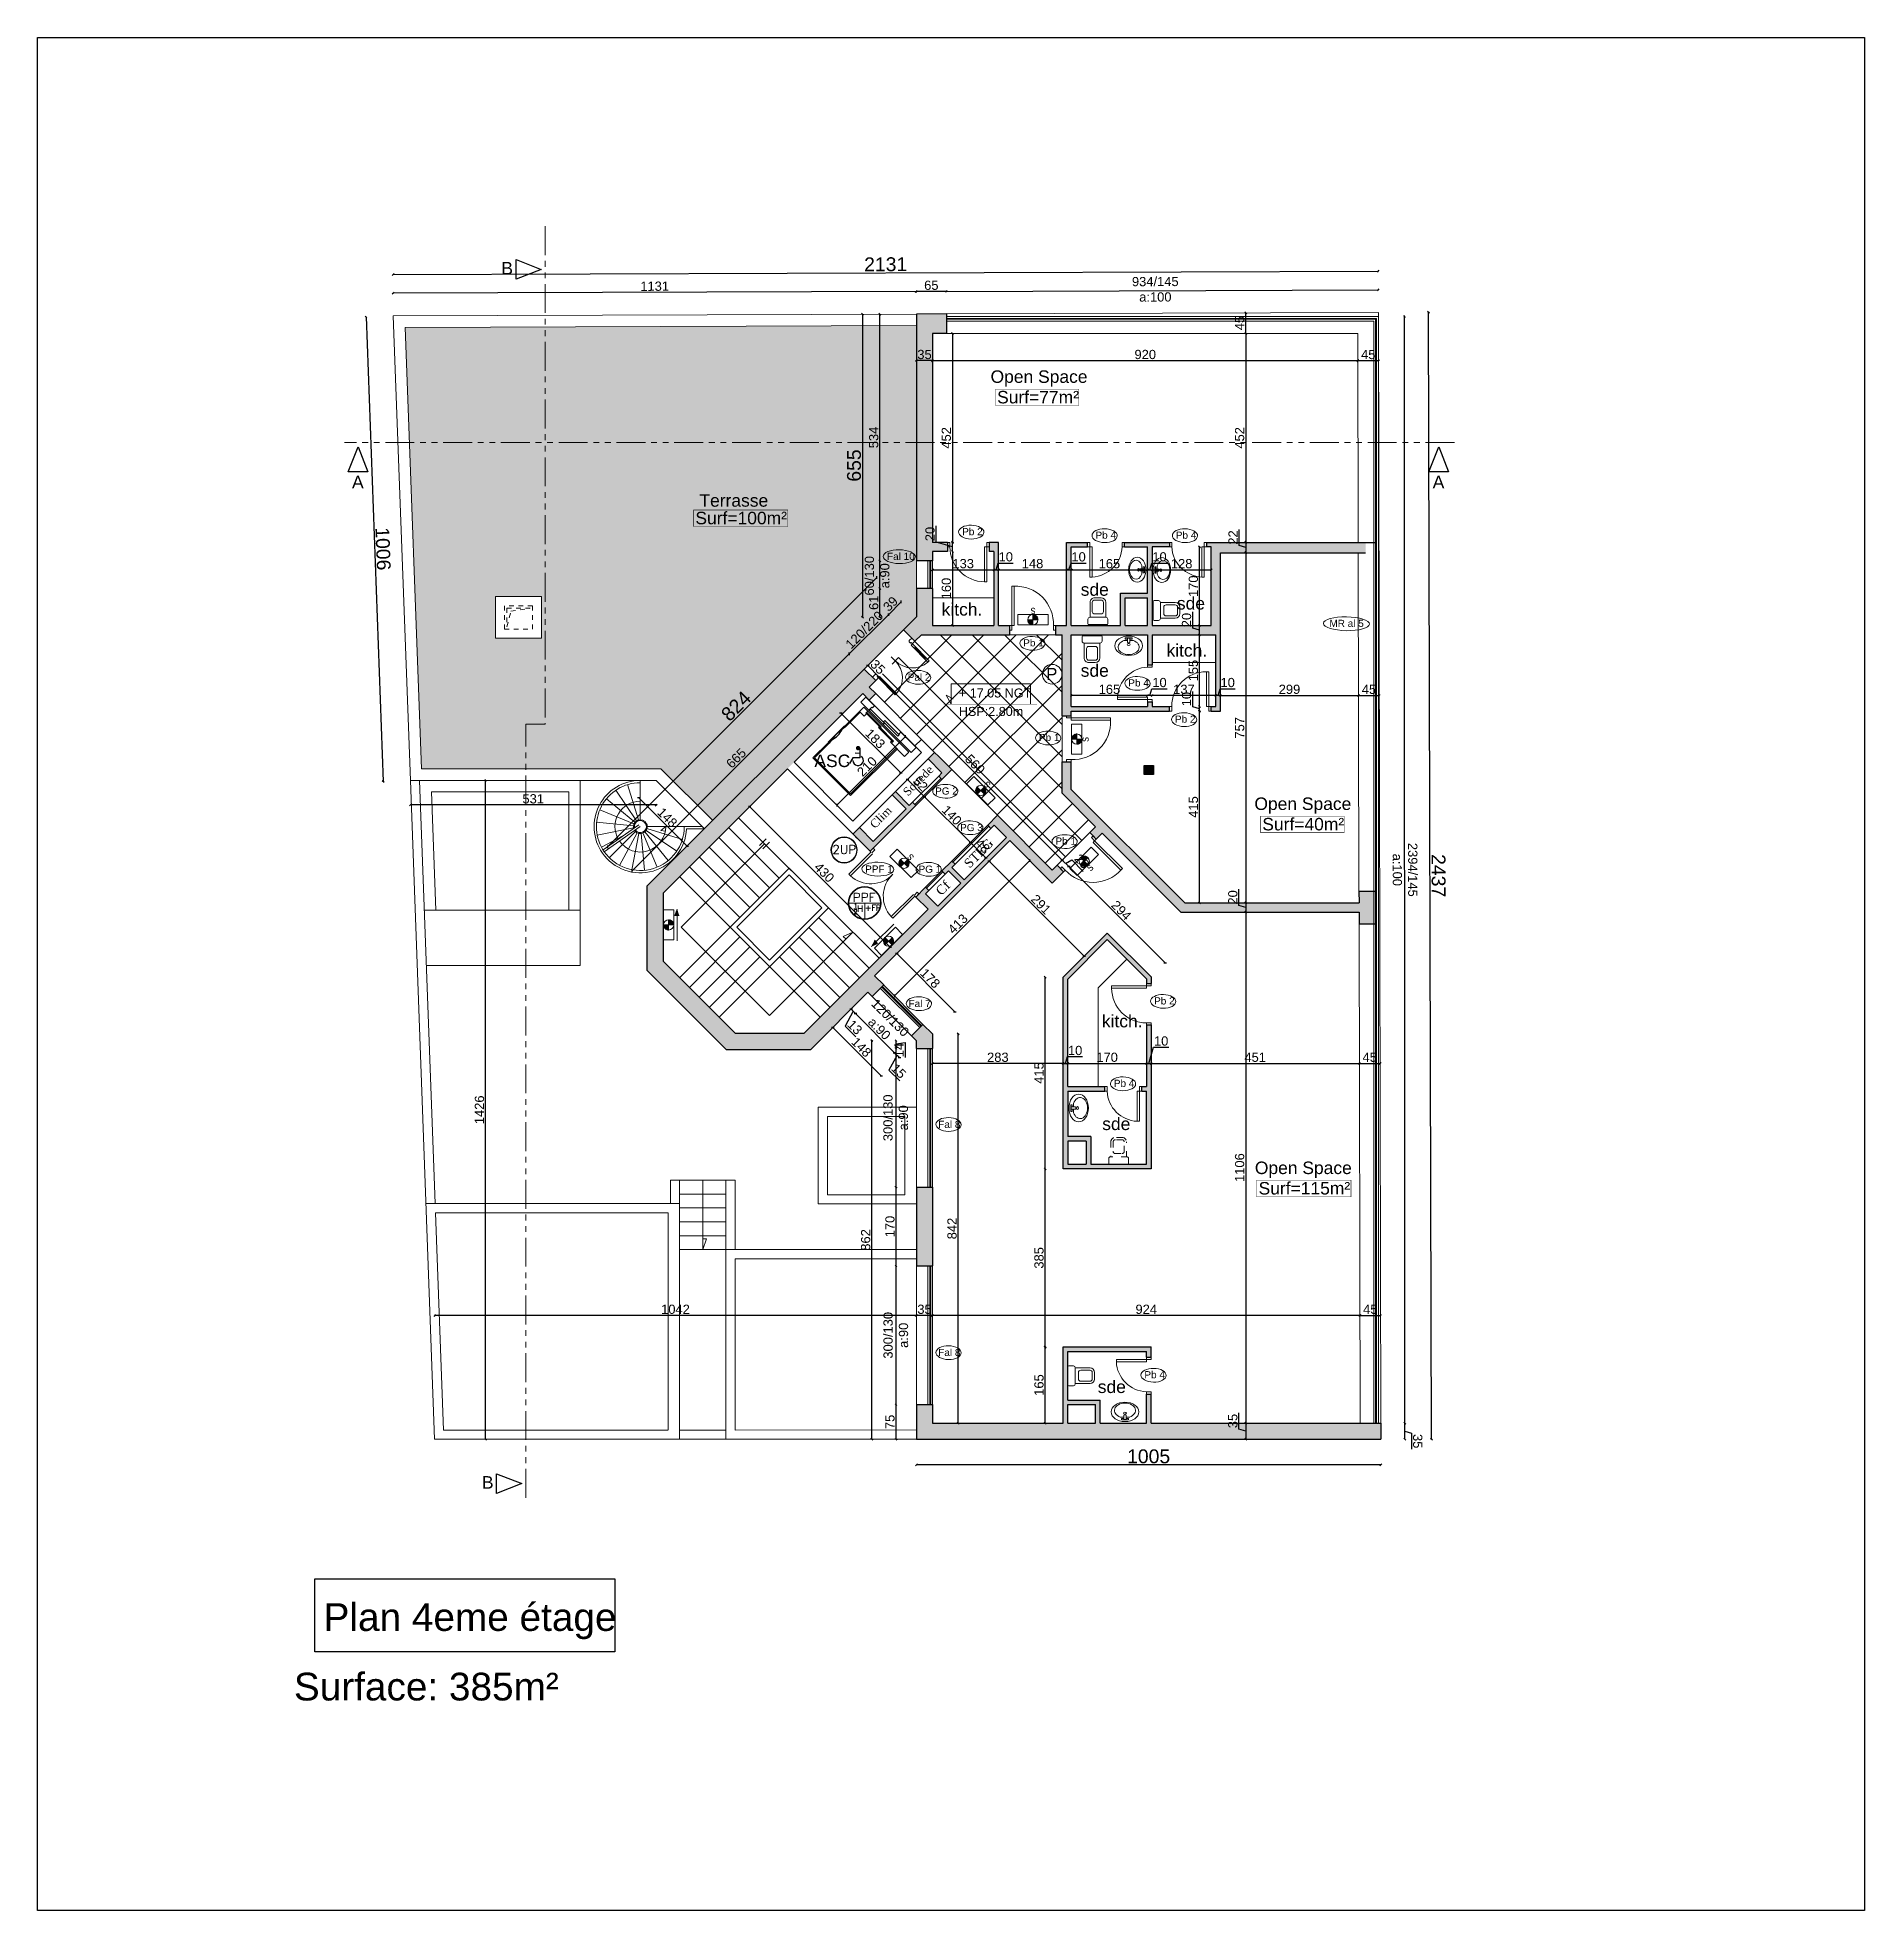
# Model space of a CAD drawing. Header units: millimetres. Extents: x 2804 to 3317, y 6834 to 7064.
# Drawn here: x 2838.35 to 2877.87, y 6833.79 to 6874.31 of the extents above; entities that cross this region are included whole.
import ezdxf

# ---------------------------------------------------------------- set-up
doc = ezdxf.new("R2010")
doc.units = ezdxf.units.MM
doc.header["$PDMODE"] = 1
for name, pattern in [('ACAD_ISO03W100', [30, 12, -18]), ('HIDDEN', [0.375, 0.25, -0.125]), ('PHANTOM2', [1.25, 0.625, -0.125, 0.125, -0.125, 0.125, -0.125])]:
    doc.linetypes.add(name, pattern=pattern)
for name, color, linetype in [('ASCENSEUR', 7, 'Continuous'), ('zin hatch mur', 8, 'Continuous'), ('zin struct', 190, 'HIDDEN'), ('zin texte', 33, 'Continuous')]:
    doc.layers.add(name, color=color, linetype=linetype)
for name, color, linetype, lineweight in [('cotation', 3, 'Continuous', 30), ('Hachures', 8, 'Continuous', 20), ('menuise', 50, 'Continuous', 18), ('PORT-FEN', 2, 'Continuous', 0), ('SECURITE', 2, 'Continuous', 0), ('structure grt', 150, 'Continuous', 0), ('texte', 3, 'Continuous', 9), ('Trottoires', 140, 'Continuous', 30), ('zin fin', 6, 'Continuous', 9), ('Zin inter', 80, 'ACAD_ISO03W100', 5), ('zin menuiserie', 150, 'Continuous', 5), ('Zin mur', 30, 'Continuous', 30), ('zin sanit', 150, 'Continuous', 5)]:
    doc.layers.add(name, color=color, linetype=linetype, lineweight=lineweight)
doc.styles.add('ARIAL', font='arial.ttf')
doc.styles.add('PA3', font='arial.ttf', dxfattribs={"height": 3})
doc.styles.add('PsikTxtStyle', font='arial.ttf')
doc.styles.add('ROMAND', font='ROMAND.shx')
doc.styles.add('SANSSERIFBOLDOBLIQUE', font='sasbo___.pfb', dxfattribs={"height": 10})
doc.styles.get("Standard").update_dxf_attribs({"font": 'arial.ttf'})
doc.dimstyles.new('cotation 100', dxfattribs={"dimtxt": 0.2, "dimasz": 0.04, "dimexe": 0, "dimexo": 0, "dimgap": 0.03, "dimtad": 1, "dimdec": 0, "dimlfac": 100, "dimdsep": 46, "dimtxsty": 'ARIAL', "dimblk": 'OBLIQUE', "dimcen": 0.09, "dimse1": 1, "dimse2": 1, "dimclrd": 256, "dimclre": 256, "dimclrt": 256, "dimadec": 3, "dimazin": 2, "dimtfac": 1, "dimtdec": 0, "dimtofl": 0, "dimtmove": 1, "dimatfit": 3, "dimfxl": 0, "dimtolj": 1, "dimtzin": 0, "dimlwd": -1, "dimlwe": -1, "dimarcsym": 0})

msp = doc.modelspace()

# ---------------------------------------------------------------- texts
at = {"layer": 'SECURITE', "attachment_point": 2, "rotation": 45}
for s, insert, char_height, width in [('{\\fTimes New Roman|b0|i0|c0|p18;Sonede}', (2857.333, 6858.3, 0), 0.18, 0.9), ('{\\fTimes New Roman|b0|i0|c0|p18;Clim}', (2856.527, 6857.506, 0), 0.18, 0.9), ('{\\fTimes New Roman|b0|i0|c0|p18;STEG}', (2858.635, 6856.736, 0), 0.2, 1.5), ('{\\fTimes New Roman|b0|i0|c0|p18;Cf}', (2857.864, 6855.984, 0), 0.2, 0.5)]:
    msp.add_mtext(s, dxfattribs=dict(at, insert=insert, char_height=char_height, width=width))
at = {"layer": 'structure grt', "ltscale": 0.5, "char_height": 0.195, "width": 13.74632, "attachment_point": 1}
for s, insert in [('{\\C1;+ 17.05 NGT}', (2858.279, 6860.229)), ('{\\C1;HSP:2.80m}', (2858.279, 6859.83))]:
    msp.add_mtext(s, dxfattribs=dict(at, insert=insert))
at = {"layer": 'Zin inter', "ltscale": 0.01, "insert": (2861.284, 6845.257), "char_height": 0.27, "attachment_point": 1}
msp.add_mtext_dynamic_manual_height_columns('sde', width=34.10317, gutter_width=12.5, heights=[0], dxfattribs=at)
at = {"layer": 'Zin mur', "char_height": 0.6, "attachment_point": 1}
for s, insert in [('Plan 4eme étage', (2844.537, 6840.44)), ('Surface: 385m² ', (2843.895, 6838.936))]:
    msp.add_mtext_dynamic_manual_height_columns(s, width=34.10317, gutter_width=12.5, heights=[0], dxfattribs=dict(at, insert=insert))
at = {"layer": 'zin texte', "char_height": 0.27, "attachment_point": 1}
for s, insert in [('B', (2848.383, 6869.457)), ('Open Space', (2858.965, 6867.111)), ('Surf=77m²', (2859.106, 6866.667)), ('A', (2845.153, 6864.832)), ('A', (2868.529, 6864.832)), ('Terrasse', (2852.667, 6864.432)), ('Surf=100m²', (2852.58, 6864.052)), ('sde', (2860.915, 6862.505)), ('sde', (2862.996, 6862.207)), ('kitch.', (2857.907, 6862.076)), ('kitch.', (2862.77, 6861.189)), ('sde', (2860.915, 6860.753)), ('ASC', (2855.154, 6858.799)), ('Open Space', (2864.672, 6857.871)), ('Surf=40m²', (2864.843, 6857.429)), ('kitch.', (2861.373, 6853.168)), ('sde', (2861.381, 6850.946)), ('Open Space', (2864.682, 6849.994)), ('Surf=115m²', (2864.763, 6849.552)), ('B', (2847.963, 6843.189))]:
    msp.add_mtext_dynamic_manual_height_columns(s, width=34.10317, gutter_width=12.5, heights=[0], dxfattribs=dict(at, insert=insert))

# ---------------------------------------------------------------- blocks, each defined once
blk = doc.blocks.new('P120db')
for p, q in [((-1.08, 0.518), (-1.12, 0.518)), ((-1.12, 0), (-1.12, 0.518)), ((-1.08, 0.418), (-1.12, 0.418)), ((-1.11, 0.1), (-1.11, 0.418)), ((-1.09, 0.1), (-1.09, 0.418)), ((-1.08, 0), (-1.08, 0.518)), ((-0.12, 0), (-0.12, 0.518)), ((-0.12, 0.518), (-0.08, 0.518)), ((-0.12, 0.418), (-0.08, 0.418)), ((-0.11, 0.1), (-0.11, 0.418)), ((-0.09, 0.1), (-0.09, 0.418)), ((-0.08, 0), (-0.08, 0.518)), ((-1.08, 0), (-1.2, 0)), ((-1.2, 0), (-1.2, -0.1)), ((-1.08, 0.1), (-1.12, 0.1)), ((-1.12, 0), (-1.12, -0.04)), ((-0.501, 0), (-0.699, 0)), ((-0.6, 0.1), (-0.6, -0.125)), ((-0.12, 0.1), (-0.08, 0.1)), ((-0.12, 0), (0, 0)), ((-0.08, 0), (-0.08, -0.04)), ((0, 0), (0, -0.1)), ((-1.12, -0.1), (-1.2, -0.1)), ((-1.1, -0.04), (-1.12, -0.04)), ((-1.1, -0.08), (-1.12, -0.1)), ((-1.1, -0.04), (-1.1, -0.08)), ((-0.1, -0.04), (-0.1, -0.08)), ((-0.1, -0.04), (-0.08, -0.04)), ((-0.1, -0.08), (-0.08, -0.1)), ((-0.08, -0.1), (0, -0.1))]:
    blk.add_line(p, q)
for centre, start, end in [((-1.12, 0), 0, 85.5883), ((-0.08, 0), 94.4117, 180)]:
    blk.add_arc(centre, 0.52, start, end)
blk = doc.blocks.new('C3A7SB3P')
at = {"layer": 'zin sanit', "linetype": 'ByBlock'}
for p, q in [((0, -19.5), (0, 19.5)), ((0, -17), (0, 17)), ((2, 21.5), (12, 21.5)), ((16, 17.5), (16, -17.5)), ((16, 17), (48, 17)), ((23, -7), (23, 7)), ((28, 12), (48, 12)), ((53, 7), (53, -7)), ((58, 7), (58, -7)), ((12, -21.5), (2, -21.5)), ((48, -17), (16, -17)), ((48, -12), (28, -12))]:
    blk.add_line(p, q, dxfattribs=at)
for centre, radius, start, end in [((2, 19.5), 2, 90, 180), ((12, 17.5), 4, 0, 90), ((28, 7), 5, 90, 180), ((48, 7), 10, 0, 90), ((48, 7), 5, 0, 90), ((2, -19.5), 2, 180, 270), ((12, -17.5), 4, 270, 0), ((28, -7), 5, 180, 270), ((48, -7), 5, 270, 0), ((48, -7), 10, 270, 0)]:
    blk.add_arc(centre, radius, start, end, dxfattribs=at)
blk = doc.blocks.new('P70')
at = {"layer": 'zin menuiserie'}
for p, q in [((0, 650), (0, 0)), ((50, 650), (0, 650)), ((50, 0), (50, 650)), ((-700, 0), (-650, 0)), ((-700, -100), (-700, 0)), ((-650, 0), (-650, -100)), ((0, 0), (100, 0)), ((50, -100), (50, 0)), ((100, 0), (100, -100)), ((-650, -100), (-700, -100)), ((100, -100), (50, -100))]:
    blk.add_line(p, q, dxfattribs=at)
blk.add_arc((31, -31), 682, 92.6275, 177.3725, dxfattribs=at)
blk = doc.blocks.new('P90')
at = {"ltscale": 0.005}
for p, q in [((-50, 752), (-100, 752)), ((-100, 752), (-100, 0)), ((-50, 0), (-50, 752)), ((-900, -100), (-900, 0)), ((-900, 0), (-850, 0)), ((-850, 0), (-850, -100)), ((-100, 0), (-50, 0)), ((-50, 0), (0, 0)), ((-50, -100), (-50, 0)), ((0, 0), (0, -100)), ((-850, -100), (-900, -100)), ((0, -100), (-50, -100))]:
    blk.add_line(p, q, dxfattribs=at)
blk.add_arc((-100, 0), 752, 90, 180, dxfattribs=at)
blk = doc.blocks.new('p100')
at = {"layer": 'zin menuiserie'}
for p, q in [((2868.569, 7190.027), (2868.569, 7189.977)), ((2868.669, 7190.027), (2868.569, 7190.027)), ((2868.569, 7189.977), (2868.669, 7189.977)), ((2868.669, 7189.977), (2868.669, 7190.027)), ((2868.669, 7189.977), (2869.52, 7189.977)), ((2868.669, 7189.927), (2868.669, 7189.977)), ((2869.52, 7189.927), (2868.669, 7189.927)), ((2869.52, 7189.977), (2869.52, 7189.927)), ((2868.669, 7189.077), (2868.569, 7189.077)), ((2868.569, 7189.077), (2868.569, 7189.027)), ((2868.569, 7189.027), (2868.669, 7189.027)), ((2868.669, 7189.027), (2868.669, 7189.077))]:
    blk.add_line(p, q, dxfattribs=at)
blk.add_arc((2868.704, 7189.892), 0.817, 267.544, 2.456, dxfattribs=at)
blk = doc.blocks.new('lll')
at = {"layer": 'zin sanit'}
for p, q in [((2861.728, 7185.894), (2861.663, 7185.894)), ((2861.686, 7185.944), (2861.809, 7185.944)), ((2861.686, 7185.919), (2861.686, 7185.944)), ((2861.728, 7185.919), (2861.686, 7185.919)), ((2861.768, 7185.937), (2861.728, 7185.937)), ((2861.728, 7185.937), (2861.728, 7185.861)), ((2861.768, 7185.937), (2861.768, 7185.861)), ((2861.809, 7185.919), (2861.768, 7185.919)), ((2861.832, 7185.894), (2861.768, 7185.894)), ((2861.809, 7185.944), (2861.809, 7185.919))]:
    blk.add_line(p, q, dxfattribs=at)
for centre, major_axis, start_param, end_param in [((2861.748, 7185.801), (0.25, 0), 4.712389, 10.995574), ((2861.748, 7185.775), (0.19, 0), 2.032408, 7.39237), ((2861.748, 7185.823), (-0.0258, 0), 1.570796326798575, 7.853981633978161), ((2861.748, 7185.87), (0.0235, 0), 3.694408, 5.73037)]:
    blk.add_ellipse(centre, major_axis=major_axis, ratio=0.7, start_param=start_param, end_param=end_param, dxfattribs=at)
blk = doc.blocks.new('_Oblique')
at = {"color": 0, "linetype": 'ByBlock', "lineweight": -2}
blk.add_line((-0.5, -0.5), (0.5, 0.5), dxfattribs=at)
blk = doc.blocks.new('*D97')
at = {"layer": 'cotation', "transparency": 16777216}
blk.add_line((2860.536, 6852.118), (2857.711, 6852.118), dxfattribs=at)
at = {"layer": 'Defpoints', "color": 0, "transparency": 16777216}
for p in [(2857.711, 6852.118), (2857.711, 6850.936), (2860.536, 6850.936)]:
    blk.add_point(p, dxfattribs=at)
at = {"layer": 'cotation', "transparency": 16777216, "xscale": 0.04, "yscale": 0.04, "zscale": 0.04, "rotation": 180}
blk.add_blockref('_Oblique', (2857.711, 6852.118), dxfattribs=at)
at = {"layer": 'cotation', "transparency": 16777216, "xscale": 0.04, "yscale": 0.04, "zscale": 0.04}
blk.add_blockref('_Oblique', (2860.536, 6852.118), dxfattribs=at)
at = {"layer": 'cotation', "transparency": 16777216, "insert": (2859.123, 6852.25), "char_height": 0.2, "attachment_point": 5, "style": 'ARIAL'}
blk.add_mtext('\\A1;283', dxfattribs=at)
blk = doc.blocks.new('*D98')
at = {"layer": 'cotation', "transparency": 16777216}
blk.add_line((2860.516, 6856.517), (2856.556, 6860.477), dxfattribs=at)
at = {"layer": 'Defpoints', "color": 0, "transparency": 16777216}
for p in [(2856.556, 6860.477), (2856.34, 6860.261), (2860.3, 6856.301)]:
    blk.add_point(p, dxfattribs=at)
at = {"layer": 'cotation', "transparency": 16777216, "xscale": 0.04, "yscale": 0.04, "zscale": 0.04}
for p, rotation in [((2856.556, 6860.477), 135.0000000083664), ((2860.516, 6856.517), 315.0000000083664)]:
    blk.add_blockref('_Oblique', p, dxfattribs=dict(at, rotation=rotation))
at = {"layer": 'cotation', "transparency": 16777216, "insert": (2858.629, 6858.59), "char_height": 0.2, "attachment_point": 5, "rotation": 315, "style": 'ARIAL'}
blk.add_mtext('\\A1;560', dxfattribs=at)
blk = doc.blocks.new('*D109')
at = {"layer": 'cotation', "transparency": 16777216}
blk.add_line((2860.145, 6845.984), (2860.145, 6849.838), dxfattribs=at)
at = {"layer": 'Defpoints', "color": 0, "transparency": 16777216}
for p in [(2860.145, 6849.838), (2860.536, 6849.838), (2860.536, 6845.984)]:
    blk.add_point(p, dxfattribs=at)
at = {"layer": 'cotation', "transparency": 16777216, "xscale": 0.04, "yscale": 0.04, "zscale": 0.04}
for p, rotation in [((2860.145, 6849.838), 90), ((2860.145, 6845.984), 270)]:
    blk.add_blockref('_Oblique', p, dxfattribs=dict(at, rotation=rotation))
at = {"layer": 'cotation', "transparency": 16777216, "insert": (2860.013, 6847.911), "char_height": 0.2, "attachment_point": 5, "rotation": 90, "style": 'ARIAL'}
blk.add_mtext('\\A1;385', dxfattribs=at)
blk = doc.blocks.new('*D112')
at = {"layer": 'cotation', "transparency": 16777216}
blk.add_line((2868.505, 6843.992), (2868.437, 6868.366), dxfattribs=at)
at = {"layer": 'Defpoints', "color": 0, "transparency": 16777216}
for p in [(2867.355, 6868.363), (2868.437, 6868.366), (2867.407, 6843.989)]:
    blk.add_point(p, dxfattribs=at)
at = {"layer": 'cotation', "transparency": 16777216, "xscale": 0.04, "yscale": 0.04, "zscale": 0.04}
for p, rotation in [((2868.437, 6868.366), 90.15959209187983), ((2868.505, 6843.992), 270.1595920918798)]:
    blk.add_blockref('_Oblique', p, dxfattribs=dict(at, rotation=rotation))
at = {"layer": 'cotation', "transparency": 16777216, "insert": (2868.654, 6856.179), "char_height": 0.3, "attachment_point": 5, "rotation": 270.1596, "style": 'ARIAL'}
blk.add_mtext('\\A1;2437', dxfattribs=at)
blk = doc.blocks.new('*D90')
at = {"layer": 'cotation', "transparency": 16777216}
blk.add_line((2859.812, 6856.506), (2856.889, 6853.582), dxfattribs=at)
at = {"layer": 'Defpoints', "color": 0, "transparency": 16777216}
for p in [(2859.381, 6856.937), (2856.457, 6854.014), (2856.889, 6853.582)]:
    blk.add_point(p, dxfattribs=at)
at = {"layer": 'cotation', "transparency": 16777216, "xscale": 0.04, "yscale": 0.04, "zscale": 0.04}
for p, rotation in [((2859.812, 6856.506), 44.99999999989305), ((2856.889, 6853.582), 224.999999999893)]:
    blk.add_blockref('_Oblique', p, dxfattribs=dict(at, rotation=rotation))
at = {"layer": 'cotation', "transparency": 16777216, "insert": (2858.257, 6855.137), "char_height": 0.2, "attachment_point": 5, "rotation": 45, "style": 'ARIAL'}
blk.add_mtext('\\A1;413', dxfattribs=at)
blk = doc.blocks.new('*D94')
at = {"layer": 'cotation', "transparency": 16777216}
blk.add_line((2863.936, 6860.078), (2866.925, 6860.078), dxfattribs=at)
at = {"layer": 'Defpoints', "color": 0, "transparency": 16777216}
for p in [(2866.925, 6860.078), (2863.936, 6859.893), (2866.925, 6859.892)]:
    blk.add_point(p, dxfattribs=at)
at = {"layer": 'cotation', "transparency": 16777216, "xscale": 0.04, "yscale": 0.04, "zscale": 0.04}
for p, rotation in [((2863.936, 6860.078), 179.9957074835486), ((2866.925, 6860.078), 359.9957074835486)]:
    blk.add_blockref('_Oblique', p, dxfattribs=dict(at, rotation=rotation))
at = {"layer": 'cotation', "transparency": 16777216, "insert": (2865.431, 6860.21), "char_height": 0.2, "attachment_point": 5, "rotation": 359.9957, "style": 'ARIAL'}
blk.add_mtext('\\A1;299', dxfattribs=at)
blk = doc.blocks.new('*D111')
at = {"layer": 'cotation', "transparency": 16777216}
blk.add_line((2866.955, 6846.666), (2857.711, 6846.666), dxfattribs=at)
at = {"layer": 'Defpoints', "color": 0, "transparency": 16777216}
for p in [(2857.711, 6846.666), (2866.955, 6845.678), (2857.711, 6844.336)]:
    blk.add_point(p, dxfattribs=at)
at = {"layer": 'cotation', "transparency": 16777216, "xscale": 0.04, "yscale": 0.04, "zscale": 0.04, "rotation": 180}
blk.add_blockref('_Oblique', (2857.711, 6846.666), dxfattribs=at)
at = {"layer": 'cotation', "transparency": 16777216, "xscale": 0.04, "yscale": 0.04, "zscale": 0.04}
blk.add_blockref('_Oblique', (2866.955, 6846.666), dxfattribs=at)
at = {"layer": 'cotation', "transparency": 16777216, "insert": (2862.333, 6846.798), "char_height": 0.2, "attachment_point": 5, "style": 'ARIAL'}
blk.add_mtext('\\A1;924', dxfattribs=at)
blk = doc.blocks.new('*D99')
at = {"layer": 'cotation', "transparency": 16777216}
blk.add_line((2860.657, 6856.376), (2862.739, 6854.294), dxfattribs=at)
at = {"layer": 'Defpoints', "color": 0, "transparency": 16777216}
for p in [(2860.545, 6856.263), (2862.739, 6854.294), (2862.436, 6853.991)]:
    blk.add_point(p, dxfattribs=at)
at = {"layer": 'cotation', "transparency": 16777216, "xscale": 0.04, "yscale": 0.04, "zscale": 0.04}
for p, rotation in [((2860.657, 6856.376), 135.000000000585), ((2862.739, 6854.294), 315.000000000585)]:
    blk.add_blockref('_Oblique', p, dxfattribs=dict(at, rotation=rotation))
at = {"layer": 'cotation', "transparency": 16777216, "insert": (2861.791, 6855.428), "char_height": 0.2, "attachment_point": 5, "rotation": 315, "style": 'ARIAL'}
blk.add_mtext('\\A1;294', dxfattribs=at)
blk = doc.blocks.new('*D101')
at = {"layer": 'cotation', "transparency": 16777216}
blk.add_line((2856.602, 6851.851), (2855.554, 6852.898), dxfattribs=at)
at = {"layer": 'Defpoints', "color": 0, "transparency": 16777216}
for p in [(2856.313, 6853.658), (2855.554, 6852.898), (2857.361, 6852.61)]:
    blk.add_point(p, dxfattribs=at)
at = {"layer": 'cotation', "transparency": 16777216, "xscale": 0.04, "yscale": 0.04, "zscale": 0.04}
for p, rotation in [((2855.554, 6852.898), 134.9999999999379), ((2856.602, 6851.851), 314.9999999999379)]:
    blk.add_blockref('_Oblique', p, dxfattribs=dict(at, rotation=rotation))
at = {"layer": 'cotation', "transparency": 16777216, "insert": (2856.171, 6852.468), "char_height": 0.2, "attachment_point": 5, "rotation": 315, "style": 'ARIAL'}
blk.add_mtext('\\A1;148', dxfattribs=at)
blk = doc.blocks.new('*D108')
at = {"layer": 'cotation', "transparency": 16777216}
blk.add_line((2860.145, 6844.336), (2860.145, 6845.984), dxfattribs=at)
at = {"layer": 'Defpoints', "color": 0, "transparency": 16777216}
for p in [(2860.145, 6845.984), (2860.536, 6845.984), (2860.536, 6844.336)]:
    blk.add_point(p, dxfattribs=at)
at = {"layer": 'cotation', "transparency": 16777216, "xscale": 0.04, "yscale": 0.04, "zscale": 0.04}
for p, rotation in [((2860.145, 6845.984), 90), ((2860.145, 6844.336), 270)]:
    blk.add_blockref('_Oblique', p, dxfattribs=dict(at, rotation=rotation))
at = {"layer": 'cotation', "transparency": 16777216, "insert": (2860.013, 6845.16), "char_height": 0.2, "attachment_point": 5, "rotation": 90, "style": 'ARIAL'}
blk.add_mtext('\\A1;165', dxfattribs=at)
blk = doc.blocks.new('*D103')
at = {"layer": 'cotation', "transparency": 16777216}
blk.add_line((2848.042, 6843.986), (2848.042, 6858.241), dxfattribs=at)
at = {"layer": 'Defpoints', "color": 0, "transparency": 16777216}
for p in [(2846.94, 6858.241), (2848.042, 6858.241), (2846.94, 6843.986)]:
    blk.add_point(p, dxfattribs=at)
at = {"layer": 'cotation', "transparency": 16777216, "xscale": 0.04, "yscale": 0.04, "zscale": 0.04}
for p, rotation in [((2848.042, 6858.241), 90), ((2848.042, 6843.986), 270)]:
    blk.add_blockref('_Oblique', p, dxfattribs=dict(at, rotation=rotation))
at = {"layer": 'cotation', "transparency": 16777216, "insert": (2847.91, 6851.114), "char_height": 0.2, "attachment_point": 5, "rotation": 90, "style": 'ARIAL'}
blk.add_mtext('\\A1;1426', dxfattribs=at)
blk = doc.blocks.new('*D105')
at = {"layer": 'cotation', "transparency": 16777216}
blk.add_line((2853.754, 6857.675), (2856.795, 6854.635), dxfattribs=at)
at = {"layer": 'Defpoints', "color": 0, "transparency": 16777216}
for p in [(2853.512, 6857.432), (2856.795, 6854.635), (2856.552, 6854.392)]:
    blk.add_point(p, dxfattribs=at)
at = {"layer": 'cotation', "transparency": 16777216, "xscale": 0.04, "yscale": 0.04, "zscale": 0.04}
for p, rotation in [((2853.754, 6857.675), 134.99999999991), ((2856.795, 6854.635), 314.99999999991)]:
    blk.add_blockref('_Oblique', p, dxfattribs=dict(at, rotation=rotation))
at = {"layer": 'cotation', "transparency": 16777216, "insert": (2855.368, 6856.248), "char_height": 0.2, "attachment_point": 5, "rotation": 315, "style": 'ARIAL'}
blk.add_mtext('\\A1;430', dxfattribs=at)
blk = doc.blocks.new('*D102')
at = {"layer": 'cotation', "transparency": 16777216}
blk.add_line((2857.36, 6846.666), (2846.939, 6846.665), dxfattribs=at)
at = {"layer": 'Defpoints', "color": 0, "transparency": 16777216}
for p in [(2846.939, 6846.665), (2846.94, 6843.986), (2857.361, 6843.988)]:
    blk.add_point(p, dxfattribs=at)
at = {"layer": 'cotation', "transparency": 16777216, "xscale": 0.04, "yscale": 0.04, "zscale": 0.04}
for p, rotation in [((2846.939, 6846.665), 180.0086271025975), ((2857.36, 6846.666), 0.008627102597502654)]:
    blk.add_blockref('_Oblique', p, dxfattribs=dict(at, rotation=rotation))
at = {"layer": 'cotation', "transparency": 16777216, "insert": (2852.15, 6846.798), "char_height": 0.2, "attachment_point": 5, "rotation": 0.0086, "style": 'ARIAL'}
blk.add_mtext('\\A1;1042', dxfattribs=at)
blk = doc.blocks.new('*D104')
at = {"layer": 'cotation', "transparency": 16777216}
blk.add_line((2855.643, 6857.705), (2857.128, 6859.19), dxfattribs=at)
at = {"layer": 'Defpoints', "color": 0, "transparency": 16777216}
for p in [(2857.128, 6859.19), (2857.471, 6858.847), (2855.986, 6857.362)]:
    blk.add_point(p, dxfattribs=at)
at = {"layer": 'cotation', "transparency": 16777216, "xscale": 0.04, "yscale": 0.04, "zscale": 0.04}
for p, rotation in [((2857.128, 6859.19), 44.99999999995033), ((2855.643, 6857.705), 224.9999999999503)]:
    blk.add_blockref('_Oblique', p, dxfattribs=dict(at, rotation=rotation))
at = {"layer": 'cotation', "transparency": 16777216, "insert": (2856.292, 6858.541), "char_height": 0.2, "attachment_point": 5, "rotation": 45, "style": 'ARIAL'}
blk.add_mtext('\\A1;210', dxfattribs=at)
blk = doc.blocks.new('*D106')
at = {"layer": 'cotation', "transparency": 16777216}
blk.add_line((2856.936, 6854.493), (2858.193, 6853.237), dxfattribs=at)
at = {"layer": 'Defpoints', "color": 0, "transparency": 16777216}
for p in [(2856.457, 6854.014), (2858.193, 6853.237), (2857.711, 6852.755)]:
    blk.add_point(p, dxfattribs=at)
at = {"layer": 'cotation', "transparency": 16777216, "xscale": 0.04, "yscale": 0.04, "zscale": 0.04}
for p, rotation in [((2856.936, 6854.493), 134.9999999999098), ((2858.193, 6853.237), 314.9999999999098)]:
    blk.add_blockref('_Oblique', p, dxfattribs=dict(at, rotation=rotation))
at = {"layer": 'cotation', "transparency": 16777216, "insert": (2857.658, 6853.958), "char_height": 0.2, "attachment_point": 5, "rotation": 315, "style": 'ARIAL'}
blk.add_mtext('\\A1;178', dxfattribs=at)
blk = doc.blocks.new('*D110')
at = {"layer": 'cotation', "transparency": 16777216}
blk.add_line((2860.145, 6849.838), (2860.145, 6853.984), dxfattribs=at)
at = {"layer": 'Defpoints', "color": 0, "transparency": 16777216}
for p in [(2860.145, 6853.984), (2860.536, 6853.984), (2860.536, 6849.838)]:
    blk.add_point(p, dxfattribs=at)
at = {"layer": 'cotation', "transparency": 16777216, "xscale": 0.04, "yscale": 0.04, "zscale": 0.04}
for p, rotation in [((2860.145, 6853.984), 90), ((2860.145, 6849.838), 270)]:
    blk.add_blockref('_Oblique', p, dxfattribs=dict(at, rotation=rotation))
at = {"layer": 'cotation', "transparency": 16777216, "insert": (2860.013, 6851.911), "char_height": 0.2, "attachment_point": 5, "rotation": 90, "style": 'ARIAL'}
blk.add_mtext('\\A1;415', dxfattribs=at)
blk = doc.blocks.new('*D113')
at = {"layer": 'cotation', "transparency": 16777216}
blk.add_line((2867.407, 6843.433), (2857.361, 6843.432), dxfattribs=at)
at = {"layer": 'Defpoints', "color": 0, "transparency": 16777216}
for p in [(2857.361, 6843.988), (2867.407, 6843.989), (2857.361, 6843.432)]:
    blk.add_point(p, dxfattribs=at)
at = {"layer": 'cotation', "transparency": 16777216, "xscale": 0.04, "yscale": 0.04, "zscale": 0.04}
for p, rotation in [((2857.361, 6843.432), 180.0086274727701), ((2867.407, 6843.433), 0.008627472770115219)]:
    blk.add_blockref('_Oblique', p, dxfattribs=dict(at, rotation=rotation))
at = {"layer": 'cotation', "transparency": 16777216, "insert": (2862.384, 6843.616), "char_height": 0.3, "attachment_point": 5, "rotation": 0.0086, "style": 'ARIAL'}
blk.add_mtext('\\A1;1005', dxfattribs=at)
blk = doc.blocks.new('*D114')
at = {"layer": 'cotation', "transparency": 16777216}
blk.add_line((2845.455, 6868.268), (2845.825, 6858.219), dxfattribs=at)
at = {"layer": 'Defpoints', "color": 0, "transparency": 16777216}
for p in [(2846.045, 6868.29), (2845.825, 6858.219), (2846.415, 6858.241)]:
    blk.add_point(p, dxfattribs=at)
at = {"layer": 'cotation', "transparency": 16777216, "xscale": 0.04, "yscale": 0.04, "zscale": 0.04}
for p, rotation in [((2845.455, 6868.268), 92.10827966792719), ((2845.825, 6858.219), 272.1082796679273)]:
    blk.add_blockref('_Oblique', p, dxfattribs=dict(at, rotation=rotation))
at = {"layer": 'cotation', "transparency": 16777216, "insert": (2845.823, 6863.251), "char_height": 0.3, "attachment_point": 5, "rotation": 272.1083, "style": 'ARIAL'}
blk.add_mtext('\\A1;1006', dxfattribs=at)
blk = doc.blocks.new('pot')
at = {"layer": 'zin struct'}
for p, q in [((2903.211, 7133.085), (2903.011, 7133.085)), ((2903.111, 7133.185), (2903.111, 7132.985))]:
    blk.add_line(p, q, dxfattribs=at)
blk.add_lwpolyline([(2903.011, 7133.185), (2903.211, 7133.185), (2903.211, 7132.985), (2903.011, 7132.985)], close=True, dxfattribs=at)
blk = doc.blocks.new('*D115')
at = {"layer": 'cotation', "transparency": 16777216}
blk.add_line((2846.042, 6869.186), (2867.352, 6869.258), dxfattribs=at)
at = {"layer": 'Defpoints', "color": 0, "transparency": 16777216}
for p in [(2867.352, 6869.258), (2846.045, 6868.29), (2867.355, 6868.363)]:
    blk.add_point(p, dxfattribs=at)
at = {"layer": 'cotation', "transparency": 16777216, "xscale": 0.04, "yscale": 0.04, "zscale": 0.04}
for p, rotation in [((2846.042, 6869.186), 180.1954016472985), ((2867.352, 6869.258), 0.1954016472984315)]:
    blk.add_blockref('_Oblique', p, dxfattribs=dict(at, rotation=rotation))
at = {"layer": 'cotation', "transparency": 16777216, "insert": (2856.696, 6869.405), "char_height": 0.3, "attachment_point": 5, "rotation": 0.1954, "style": 'ARIAL'}
blk.add_mtext('\\A1;2131', dxfattribs=at)
blk = doc.blocks.new('*D88')
at = {"layer": 'cotation', "transparency": 16777216}
blk.add_line((2860.636, 6852.118), (2862.336, 6852.118), dxfattribs=at)
at = {"layer": 'Defpoints', "color": 0, "transparency": 16777216}
for p in [(2860.636, 6852.62), (2862.336, 6852.62), (2862.336, 6852.118)]:
    blk.add_point(p, dxfattribs=at)
at = {"layer": 'cotation', "transparency": 16777216, "xscale": 0.04, "yscale": 0.04, "zscale": 0.04, "rotation": 180}
blk.add_blockref('_Oblique', (2860.636, 6852.118), dxfattribs=at)
at = {"layer": 'cotation', "transparency": 16777216, "xscale": 0.04, "yscale": 0.04, "zscale": 0.04}
blk.add_blockref('_Oblique', (2862.336, 6852.118), dxfattribs=at)
at = {"layer": 'cotation', "transparency": 16777216, "insert": (2861.486, 6852.25), "char_height": 0.2, "attachment_point": 5, "style": 'ARIAL'}
blk.add_mtext('\\A1;170', dxfattribs=at)
blk = doc.blocks.new('*D89')
at = {"layer": 'cotation', "transparency": 16777216}
blk.add_line((2860.989, 6854.437), (2858.934, 6856.491), dxfattribs=at)
at = {"layer": 'Defpoints', "color": 0, "transparency": 16777216}
for p in [(2858.934, 6856.491), (2858.481, 6856.038), (2860.536, 6853.984)]:
    blk.add_point(p, dxfattribs=at)
at = {"layer": 'cotation', "transparency": 16777216, "xscale": 0.04, "yscale": 0.04, "zscale": 0.04}
for p, rotation in [((2858.934, 6856.491), 134.9999999998859), ((2860.989, 6854.437), 314.9999999998859)]:
    blk.add_blockref('_Oblique', p, dxfattribs=dict(at, rotation=rotation))
at = {"layer": 'cotation', "transparency": 16777216, "insert": (2860.055, 6855.558), "char_height": 0.2, "attachment_point": 5, "rotation": 315, "style": 'ARIAL'}
blk.add_mtext('\\A1;291', dxfattribs=at)
blk = doc.blocks.new('*D91')
at = {"layer": 'cotation', "transparency": 16777216}
blk.add_line((2858.14, 6867.911), (2858.14, 6863.391), dxfattribs=at)
at = {"layer": 'Defpoints', "color": 0, "transparency": 16777216}
for p in [(2858.011, 6867.911), (2858.14, 6863.391), (2859.036, 6863.391)]:
    blk.add_point(p, dxfattribs=at)
at = {"layer": 'cotation', "transparency": 16777216, "xscale": 0.04, "yscale": 0.04, "zscale": 0.04}
for p, rotation in [((2858.14, 6867.911), 90), ((2858.14, 6863.391), 270)]:
    blk.add_blockref('_Oblique', p, dxfattribs=dict(at, rotation=rotation))
at = {"layer": 'cotation', "transparency": 16777216, "insert": (2858.008, 6865.651), "char_height": 0.2, "attachment_point": 5, "rotation": 90, "style": 'ARIAL'}
blk.add_mtext('\\A1;452', dxfattribs=at)
blk = doc.blocks.new('*D93')
at = {"layer": 'cotation', "transparency": 16777216}
blk.add_line((2863.836, 6860.078), (2862.461, 6860.078), dxfattribs=at)
at = {"layer": 'Defpoints', "color": 0, "transparency": 16777216}
for p in [(2862.461, 6860.078), (2862.461, 6859.841), (2863.836, 6859.841)]:
    blk.add_point(p, dxfattribs=at)
at = {"layer": 'cotation', "transparency": 16777216, "xscale": 0.04, "yscale": 0.04, "zscale": 0.04, "rotation": 180}
blk.add_blockref('_Oblique', (2862.461, 6860.078), dxfattribs=at)
at = {"layer": 'cotation', "transparency": 16777216, "xscale": 0.04, "yscale": 0.04, "zscale": 0.04}
blk.add_blockref('_Oblique', (2863.836, 6860.078), dxfattribs=at)
at = {"layer": 'cotation', "transparency": 16777216, "insert": (2863.148, 6860.21), "char_height": 0.2, "attachment_point": 5, "style": 'ARIAL'}
blk.add_mtext('\\A1;137', dxfattribs=at)
blk = doc.blocks.new('*D92')
at = {"layer": 'cotation', "transparency": 16777216}
blk.add_line((2858.14, 6863.191), (2858.14, 6861.591), dxfattribs=at)
at = {"layer": 'Defpoints', "color": 0, "transparency": 16777216}
for p in [(2858.14, 6863.191), (2858.14, 6861.591), (2858.14, 6861.591)]:
    blk.add_point(p, dxfattribs=at)
at = {"layer": 'cotation', "transparency": 16777216, "xscale": 0.04, "yscale": 0.04, "zscale": 0.04}
for p, rotation in [((2858.14, 6863.191), 90), ((2858.14, 6861.591), 270)]:
    blk.add_blockref('_Oblique', p, dxfattribs=dict(at, rotation=rotation))
at = {"layer": 'cotation', "transparency": 16777216, "insert": (2858.008, 6862.391), "char_height": 0.2, "attachment_point": 5, "rotation": 90, "style": 'ARIAL'}
blk.add_mtext('\\A1;160', dxfattribs=at)
blk = doc.blocks.new('*D95')
at = {"layer": 'cotation', "transparency": 16777216}
blk.add_line((2858.264, 6844.336), (2858.264, 6852.755), dxfattribs=at)
at = {"layer": 'Defpoints', "color": 0, "transparency": 16777216}
for p in [(2857.711, 6852.755), (2858.264, 6852.755), (2857.711, 6844.336)]:
    blk.add_point(p, dxfattribs=at)
at = {"layer": 'cotation', "transparency": 16777216, "xscale": 0.04, "yscale": 0.04, "zscale": 0.04}
for p, rotation in [((2858.264, 6852.755), 90), ((2858.264, 6844.336), 270)]:
    blk.add_blockref('_Oblique', p, dxfattribs=dict(at, rotation=rotation))
at = {"layer": 'cotation', "transparency": 16777216, "insert": (2858.132, 6848.546), "char_height": 0.2, "attachment_point": 5, "rotation": 90, "style": 'ARIAL'}
blk.add_mtext('\\A1;842', dxfattribs=at)
blk = doc.blocks.new('*D107')
at = {"layer": 'cotation', "transparency": 16777216}
blk.add_line((2851.356, 6857.867), (2852.404, 6856.819), dxfattribs=at)
at = {"layer": 'Defpoints', "color": 0, "transparency": 16777216}
for p in [(2851.73, 6858.241), (2852.778, 6857.193), (2852.404, 6856.819)]:
    blk.add_point(p, dxfattribs=at)
at = {"layer": 'cotation', "transparency": 16777216, "xscale": 0.04, "yscale": 0.04, "zscale": 0.04}
for p, rotation in [((2851.356, 6857.867), 134.9999999999751), ((2852.404, 6856.819), 314.9999999999751)]:
    blk.add_blockref('_Oblique', p, dxfattribs=dict(at, rotation=rotation))
at = {"layer": 'cotation', "transparency": 16777216, "insert": (2851.973, 6857.437), "char_height": 0.2, "attachment_point": 5, "rotation": 315, "style": 'ARIAL'}
blk.add_mtext('\\A1;148', dxfattribs=at)
blk = doc.blocks.new('*D96')
at = {"layer": 'cotation', "transparency": 16777216}
blk.add_line((2857.711, 6867.322), (2866.91, 6867.322), dxfattribs=at)
at = {"layer": 'Defpoints', "color": 0, "transparency": 16777216}
for p in [(2857.711, 6868.176), (2866.91, 6867.322), (2866.91, 6867.146)]:
    blk.add_point(p, dxfattribs=at)
at = {"layer": 'cotation', "transparency": 16777216, "xscale": 0.04, "yscale": 0.04, "zscale": 0.04, "rotation": 180}
blk.add_blockref('_Oblique', (2857.711, 6867.322), dxfattribs=at)
at = {"layer": 'cotation', "transparency": 16777216, "xscale": 0.04, "yscale": 0.04, "zscale": 0.04}
blk.add_blockref('_Oblique', (2866.91, 6867.322), dxfattribs=at)
at = {"layer": 'cotation', "transparency": 16777216, "insert": (2862.311, 6867.454), "char_height": 0.2, "attachment_point": 5, "style": 'ARIAL'}
blk.add_mtext('\\A1;920', dxfattribs=at)
blk = doc.blocks.new('*D100')
at = {"layer": 'cotation', "transparency": 16777216}
blk.add_line((2856.396, 6843.988), (2856.396, 6852.61), dxfattribs=at)
at = {"layer": 'Defpoints', "color": 0, "transparency": 16777216}
for p in [(2856.396, 6852.61), (2857.361, 6852.61), (2857.361, 6843.988)]:
    blk.add_point(p, dxfattribs=at)
at = {"layer": 'cotation', "transparency": 16777216, "xscale": 0.04, "yscale": 0.04, "zscale": 0.04}
for p, rotation in [((2856.396, 6852.61), 90), ((2856.396, 6843.988), 270)]:
    blk.add_blockref('_Oblique', p, dxfattribs=dict(at, rotation=rotation))
at = {"layer": 'cotation', "transparency": 16777216, "insert": (2856.264, 6848.299), "char_height": 0.2, "attachment_point": 5, "rotation": 90, "style": 'ARIAL'}
blk.add_mtext('\\A1;862', dxfattribs=at)
blk = doc.blocks.new('P140')
for p, q in [((-1376, 97), (-1376, 772)), ((-1376, 772), (-1328, 772)), ((-1328, 97), (-1328, 772)), ((-76, 97), (-76, 772)), ((-76, 772), (-28, 772)), ((-28, 97), (-28, 772)), ((-1376, 97), (-1402, 97)), ((-1402, 97), (-1402, 0)), ((-1352, 0), (-1402, 0)), ((-1400, 0), (-1352, 0)), ((-1352, 0), (-1352, 97)), ((-1352, 97), (-1352, 0)), ((-52, 97), (-52, 0)), ((-52, 0), (-2, 0)), ((-28, 97), (-2, 97)), ((-2, 97), (-2, 0))]:
    blk.add_line(p, q)
for centre, start, end in [((-1353, 122), 357.8003, 87.8003), ((-51, 122), 92.1997, 182.1997)]:
    blk.add_arc(centre, 651, start, end)
blk = doc.blocks.new('*X298')
at = {"color": 0, "linetype": 'Continuous'}
for p, q in [((2123.9, 1390.3), (2124, 1390.4)), ((2133.9, 1380.4), (2123.9, 1390.4)), ((2124, 1389.5), (2124.9, 1390.4)), ((2133, 1380.5), (2124, 1389.5)), ((2124.1, 1388.7), (2125.8, 1390.4)), ((2131.9, 1380.6), (2124.1, 1388.4)), ((2124.2, 1388), (2126.7, 1390.4)), ((2124.4, 1387.3), (2127.5, 1390.4)), ((2130.7, 1380.9), (2124.4, 1387.2)), ((2124.7, 1386.6), (2128.4, 1390.4)), ((2133.9, 1381.3), (2124.8, 1390.4)), ((2124.9, 1386), (2129.3, 1390.4)), ((2129.2, 1381.6), (2125.1, 1385.7)), ((2125.2, 1385.4), (2130.2, 1390.4)), ((2125.6, 1384.9), (2131.1, 1390.4)), ((2133.9, 1382.2), (2125.7, 1390.4)), ((2125.9, 1384.4), (2132, 1390.4)), ((2126.3, 1383.9), (2132.8, 1390.4)), ((2133.9, 1383.1), (2126.6, 1390.4)), ((2126.8, 1383.4), (2133.7, 1390.4)), ((2127.2, 1383), (2133.9, 1389.7)), ((2133.9, 1384), (2127.5, 1390.4)), ((2127.7, 1382.6), (2133.9, 1388.8)), ((2128.2, 1382.2), (2133.9, 1387.9)), ((2133.9, 1384.8), (2128.4, 1390.4)), ((2128.7, 1381.9), (2133.9, 1387)), ((2133.9, 1385.7), (2129.2, 1390.4)), ((2129.3, 1381.5), (2133.9, 1386.1)), ((2129.9, 1381.3), (2133.9, 1385.3)), ((2133.9, 1386.6), (2130.1, 1390.4)), ((2130.5, 1381), (2133.9, 1384.4)), ((2133.9, 1387.5), (2131, 1390.4)), ((2131.2, 1380.8), (2133.9, 1383.5)), ((2133.9, 1388.4), (2131.9, 1390.4)), ((2131.9, 1380.6), (2133.9, 1382.6)), ((2132.7, 1380.5), (2133.9, 1381.7)), ((2133.9, 1389.3), (2132.8, 1390.4)), ((2133.5, 1380.4), (2133.9, 1380.8)), ((2133.9, 1390.1), (2133.7, 1390.4))]:
    blk.add_line(p, q, dxfattribs=at)
blk = doc.blocks.new('*X299')
at = {"color": 0, "linetype": 'Continuous'}
for p, q in [((2123.9, 1390.3), (2124, 1390.4)), ((2133.9, 1380.4), (2123.9, 1390.4)), ((2124, 1389.5), (2124.9, 1390.4)), ((2133, 1380.5), (2124, 1389.5)), ((2124.1, 1388.7), (2125.8, 1390.4)), ((2131.9, 1380.6), (2124.1, 1388.4)), ((2124.2, 1388), (2126.7, 1390.4)), ((2124.4, 1387.3), (2127.5, 1390.4)), ((2130.7, 1380.9), (2124.4, 1387.2)), ((2124.7, 1386.6), (2128.4, 1390.4)), ((2133.9, 1381.3), (2124.8, 1390.4)), ((2124.9, 1386), (2129.3, 1390.4)), ((2129.2, 1381.6), (2125.1, 1385.7)), ((2125.2, 1385.4), (2130.2, 1390.4)), ((2125.6, 1384.9), (2131.1, 1390.4)), ((2133.9, 1382.2), (2125.7, 1390.4)), ((2125.9, 1384.4), (2132, 1390.4)), ((2126.3, 1383.9), (2132.8, 1390.4)), ((2133.9, 1383.1), (2126.6, 1390.4)), ((2126.8, 1383.4), (2133.7, 1390.4)), ((2127.2, 1383), (2133.9, 1389.7)), ((2133.9, 1384), (2127.5, 1390.4)), ((2127.7, 1382.6), (2133.9, 1388.8)), ((2128.2, 1382.2), (2133.9, 1387.9)), ((2133.9, 1384.8), (2128.4, 1390.4)), ((2128.7, 1381.9), (2133.9, 1387)), ((2133.9, 1385.7), (2129.2, 1390.4)), ((2129.3, 1381.5), (2133.9, 1386.1)), ((2129.9, 1381.3), (2133.9, 1385.3)), ((2133.9, 1386.6), (2130.1, 1390.4)), ((2130.5, 1381), (2133.9, 1384.4)), ((2133.9, 1387.5), (2131, 1390.4)), ((2131.2, 1380.8), (2133.9, 1383.5)), ((2133.9, 1388.4), (2131.9, 1390.4)), ((2131.9, 1380.6), (2133.9, 1382.6)), ((2132.7, 1380.5), (2133.9, 1381.7)), ((2133.9, 1389.3), (2132.8, 1390.4)), ((2133.5, 1380.4), (2133.9, 1380.8)), ((2133.9, 1390.1), (2133.7, 1390.4))]:
    blk.add_line(p, q, dxfattribs=at)
blk = doc.blocks.new('sec 4eme')
at = {"layer": 'SECURITE', "true_color": 0x939598}
h = blk.add_hatch(color=252, dxfattribs=at)
edge = h.paths.add_edge_path()
edge.add_arc((2694.711, 6729.244), 0.284, -180, 0, ccw=False)
edge.add_arc((2694.711, 6729.244), 0.284, 0, 180, ccw=False)
edge = h.paths.add_edge_path(flags=16)
edge.add_arc((2694.711, 6729.244), 0.273, -180, 0, ccw=False)
edge.add_arc((2694.711, 6729.244), 0.273, 0, 180, ccw=False)
h = blk.add_hatch(color=252, dxfattribs=at)
edge = h.paths.add_edge_path()
edge.add_arc((2695.156, 6728.097), 0.354, -180, 0, ccw=False)
edge.add_arc((2695.156, 6728.097), 0.354, 0, 180, ccw=False)
edge = h.paths.add_edge_path(flags=16)
edge.add_arc((2695.156, 6728.097), 0.342, -180, 0, ccw=False)
edge.add_arc((2695.156, 6728.097), 0.342, 0, 180, ccw=False)
at = {"layer": 'SECURITE', "color": 252, "true_color": 0x939598}
for p, q in [((2698.472, 6734.337, 1.396), (2699.122, 6734.337, 1.396)), ((2698.472, 6734.114, 1.396), (2698.472, 6734.337, 1.396)), ((2698.472, 6734.337, 1.396), (2699.122, 6734.337, 1.396)), ((2698.472, 6734.114, 1.396), (2698.472, 6734.337, 1.396)), ((2699.122, 6734.114, 1.396), (2698.472, 6734.114, 1.396)), ((2699.122, 6734.114, 1.396), (2698.472, 6734.114, 1.396)), ((2698.905, 6734.226, 1.396), (2698.684, 6734.225, 1.396)), ((2698.905, 6734.226, 1.396), (2698.684, 6734.225, 1.396)), ((2698.794, 6734.114, 1.396), (2698.794, 6734.337, 1.396)), ((2698.794, 6734.114, 1.396), (2698.794, 6734.337, 1.396)), ((2698.794, 6734.114, 1.396), (2698.794, 6734.337, 1.396)), ((2698.794, 6734.114, 1.396), (2698.794, 6734.337, 1.396)), ((2698.794, 6734.114, 1.396), (2698.794, 6734.337, 1.396)), ((2698.794, 6734.114, 1.396), (2698.794, 6734.337, 1.396)), ((2698.794, 6734.114, 1.396), (2698.794, 6734.337, 1.396)), ((2698.794, 6734.114, 1.396), (2698.794, 6734.337, 1.396)), ((2699.122, 6734.337, 1.396), (2699.122, 6734.114, 1.396)), ((2699.122, 6734.337, 1.396), (2699.122, 6734.114, 1.396)), ((2699.632, 6731.314, 1.396), (2699.632, 6731.965, 1.396)), ((2699.632, 6731.965, 1.396), (2699.856, 6731.965, 1.396)), ((2699.632, 6731.314, 1.396), (2699.632, 6731.965, 1.396)), ((2699.632, 6731.965, 1.396), (2699.856, 6731.965, 1.396)), ((2699.633, 6731.643, 1.396), (2699.856, 6731.643, 1.396)), ((2699.633, 6731.643, 1.396), (2699.856, 6731.643, 1.396)), ((2699.633, 6731.643, 1.396), (2699.856, 6731.643, 1.396)), ((2699.633, 6731.643, 1.396), (2699.856, 6731.643, 1.396)), ((2699.633, 6731.643, 1.396), (2699.856, 6731.643, 1.396)), ((2699.633, 6731.643, 1.396), (2699.856, 6731.643, 1.396)), ((2699.633, 6731.643, 1.396), (2699.856, 6731.643, 1.396)), ((2699.633, 6731.643, 1.396), (2699.856, 6731.643, 1.396)), ((2699.744, 6731.531, 1.396), (2699.744, 6731.752, 1.396)), ((2699.744, 6731.531, 1.396), (2699.744, 6731.752, 1.396)), ((2699.856, 6731.965, 1.396), (2699.856, 6731.314, 1.396)), ((2699.856, 6731.965, 1.396), (2699.856, 6731.314, 1.396)), ((2699.856, 6731.314, 1.396), (2699.632, 6731.314, 1.396)), ((2699.856, 6731.314, 1.396), (2699.632, 6731.314, 1.396)), ((2697.361, 6730.677, 1.396), (2697.519, 6730.836, 1.396)), ((2697.361, 6730.677, 1.396), (2697.519, 6730.836, 1.396)), ((2697.519, 6730.836, 1.396), (2697.979, 6730.376, 1.396)), ((2697.519, 6730.836, 1.396), (2697.979, 6730.376, 1.396)), ((2697.821, 6730.218, 1.396), (2697.361, 6730.677, 1.396)), ((2697.821, 6730.218, 1.396), (2697.361, 6730.677, 1.396)), ((2697.589, 6730.45, 1.396), (2697.746, 6730.608, 1.396)), ((2697.589, 6730.45, 1.396), (2697.746, 6730.608, 1.396)), ((2697.589, 6730.45, 1.396), (2697.746, 6730.608, 1.396)), ((2697.589, 6730.45, 1.396), (2697.746, 6730.608, 1.396)), ((2697.589, 6730.45, 1.396), (2697.746, 6730.608, 1.396)), ((2697.589, 6730.45, 1.396), (2697.746, 6730.608, 1.396)), ((2697.589, 6730.45, 1.396), (2697.746, 6730.608, 1.396)), ((2697.589, 6730.45, 1.396), (2697.746, 6730.608, 1.396)), ((2697.746, 6730.45, 1.396), (2697.59, 6730.606, 1.396)), ((2697.746, 6730.45, 1.396), (2697.59, 6730.606, 1.396)), ((2697.979, 6730.376, 1.396), (2697.821, 6730.218, 1.396)), ((2697.979, 6730.376, 1.396), (2697.821, 6730.218, 1.396)), ((2695.701, 6729.106, 1.396), (2695.859, 6729.264, 1.396)), ((2695.701, 6729.106, 1.396), (2695.859, 6729.264, 1.396)), ((2695.859, 6729.264, 1.396), (2696.319, 6728.804, 1.396)), ((2695.859, 6729.264, 1.396), (2696.319, 6728.804, 1.396)), ((2699.593, 6728.847, 1.396), (2700.053, 6729.307, 1.396)), ((2699.593, 6728.847, 1.396), (2700.053, 6729.307, 1.396)), ((2700.053, 6729.307, 1.396), (2700.212, 6729.149, 1.396)), ((2700.053, 6729.307, 1.396), (2700.212, 6729.149, 1.396)), ((2696.161, 6728.646, 1.396), (2695.701, 6729.106, 1.396)), ((2696.161, 6728.646, 1.396), (2695.701, 6729.106, 1.396)), ((2695.929, 6728.879, 1.396), (2696.086, 6729.036, 1.396)), ((2695.929, 6728.879, 1.396), (2696.086, 6729.036, 1.396)), ((2695.929, 6728.879, 1.396), (2696.086, 6729.036, 1.396)), ((2695.929, 6728.879, 1.396), (2696.086, 6729.036, 1.396)), ((2695.929, 6728.879, 1.396), (2696.086, 6729.036, 1.396)), ((2695.929, 6728.879, 1.396), (2696.086, 6729.036, 1.396)), ((2695.929, 6728.879, 1.396), (2696.086, 6729.036, 1.396)), ((2695.929, 6728.879, 1.396), (2696.086, 6729.036, 1.396)), ((2696.086, 6728.879, 1.396), (2695.93, 6729.035, 1.396)), ((2696.086, 6728.879, 1.396), (2695.93, 6729.035, 1.396)), ((2696.319, 6728.804, 1.396), (2696.161, 6728.646, 1.396)), ((2696.319, 6728.804, 1.396), (2696.161, 6728.646, 1.396)), ((2699.752, 6728.689, 1.396), (2699.593, 6728.847, 1.396)), ((2699.752, 6728.689, 1.396), (2699.593, 6728.847, 1.396)), ((2700.212, 6729.149, 1.396), (2699.752, 6728.689, 1.396)), ((2700.212, 6729.149, 1.396), (2699.752, 6728.689, 1.396)), ((2699.826, 6729.079, 1.396), (2699.984, 6728.921, 1.396)), ((2699.826, 6729.079, 1.396), (2699.984, 6728.921, 1.396)), ((2699.826, 6729.079, 1.396), (2699.984, 6728.921, 1.396)), ((2699.826, 6729.079, 1.396), (2699.984, 6728.921, 1.396)), ((2699.826, 6729.079, 1.396), (2699.984, 6728.921, 1.396)), ((2699.826, 6729.079, 1.396), (2699.984, 6728.921, 1.396)), ((2699.826, 6729.079, 1.396), (2699.984, 6728.921, 1.396)), ((2699.826, 6729.079, 1.396), (2699.984, 6728.921, 1.396)), ((2699.826, 6728.921, 1.396), (2699.982, 6729.078, 1.396)), ((2699.826, 6728.921, 1.396), (2699.982, 6729.078, 1.396)), ((2695.497, 6728.097, 0), (2694.814, 6728.097, 0)), ((2694.922, 6727.974, 0), (2694.987, 6727.974, 0)), ((2695.156, 6728.097, 0), (2695.156, 6727.755, 0)), ((2690.805, 6727.948, 1.117), (2690.805, 6727.304, 1.117)), ((2691.026, 6727.948, 1.117), (2690.805, 6727.948, 1.117)), ((2690.805, 6727.948, 1.117), (2690.805, 6727.304, 1.117)), ((2691.026, 6727.948, 1.117), (2690.805, 6727.948, 1.117)), ((2690.805, 6727.623, 1.117), (2691.026, 6727.623, 1.117)), ((2690.805, 6727.623, 1.117), (2691.026, 6727.623, 1.117)), ((2690.805, 6727.623, 1.117), (2691.026, 6727.623, 1.117)), ((2690.805, 6727.623, 1.117), (2691.026, 6727.623, 1.117)), ((2690.805, 6727.623, 1.117), (2691.026, 6727.623, 1.117)), ((2690.805, 6727.623, 1.117), (2691.026, 6727.623, 1.117)), ((2690.805, 6727.623, 1.117), (2691.026, 6727.623, 1.117)), ((2690.805, 6727.623, 1.117), (2691.026, 6727.623, 1.117)), ((2690.916, 6727.733, 1.117), (2690.916, 6727.515, 1.117)), ((2690.916, 6727.733, 1.117), (2690.916, 6727.515, 1.117)), ((2691.026, 6727.304, 1.117), (2691.026, 6727.948, 1.117)), ((2691.026, 6727.304, 1.117), (2691.026, 6727.948, 1.117)), ((2691.053, 6727.826, 1.117), (2691.1, 6727.967, 1.117)), ((2691.053, 6727.826, 1.117), (2691.1, 6727.967, 1.117)), ((2691.145, 6727.824, 1.117), (2691.053, 6727.826, 1.117)), ((2691.145, 6727.824, 1.117), (2691.053, 6727.826, 1.117)), ((2691.1, 6727.88, 1.117), (2691.1, 6727.282, 1.117)), ((2691.1, 6727.88, 1.117), (2691.1, 6727.282, 1.117)), ((2695.361, 6727.219, 1.117), (2695.784, 6727.641, 1.117)), ((2695.361, 6727.219, 1.117), (2695.784, 6727.641, 1.117)), ((2695.82, 6727.574, 1.117), (2695.365, 6727.119, 1.117)), ((2695.82, 6727.574, 1.117), (2695.365, 6727.119, 1.117)), ((2695.977, 6727.417, 1.117), (2695.82, 6727.574, 1.117)), ((2695.977, 6727.417, 1.117), (2695.82, 6727.574, 1.117)), ((2690.805, 6727.304, 1.117), (2691.026, 6727.304, 1.117)), ((2690.805, 6727.304, 1.117), (2691.026, 6727.304, 1.117)), ((2695.432, 6727.223, 1.117), (2695.299, 6727.157, 1.117)), ((2695.432, 6727.223, 1.117), (2695.299, 6727.157, 1.117)), ((2695.369, 6727.291, 1.117), (2695.432, 6727.223, 1.117)), ((2695.369, 6727.291, 1.117), (2695.432, 6727.223, 1.117)), ((2695.521, 6726.962, 1.117), (2695.977, 6727.417, 1.117)), ((2695.521, 6726.962, 1.117), (2695.977, 6727.417, 1.117)), ((2695.751, 6727.192, 1.117), (2695.595, 6727.348, 1.117)), ((2695.751, 6727.192, 1.117), (2695.595, 6727.348, 1.117)), ((2695.751, 6727.192, 1.117), (2695.595, 6727.348, 1.117)), ((2695.751, 6727.192, 1.117), (2695.595, 6727.348, 1.117)), ((2695.751, 6727.192, 1.117), (2695.595, 6727.348, 1.117)), ((2695.751, 6727.192, 1.117), (2695.595, 6727.348, 1.117)), ((2695.751, 6727.192, 1.117), (2695.595, 6727.348, 1.117)), ((2695.751, 6727.192, 1.117), (2695.595, 6727.348, 1.117)), ((2695.595, 6727.192, 1.117), (2695.75, 6727.347, 1.117)), ((2695.595, 6727.192, 1.117), (2695.75, 6727.347, 1.117)), ((2695.365, 6727.119, 1.117), (2695.521, 6726.962, 1.117)), ((2695.365, 6727.119, 1.117), (2695.521, 6726.962, 1.117))]:
    blk.add_line(p, q, dxfattribs=at)
for centre, radius in [((2698.794, 6734.226, 1.396), 0.111), ((2698.794, 6734.226, 1.396), 0.111), ((2699.211, 6733.046), 0.212), ((2699.744, 6731.643, 1.396), 0.111), ((2699.744, 6731.643, 1.396), 0.111), ((2697.667, 6730.529, 1.396), 0.111), ((2697.667, 6730.529, 1.396), 0.111), ((2696.008, 6728.957, 1.396), 0.111), ((2696.008, 6728.957, 1.396), 0.111), ((2699.905, 6729, 1.396), 0.111), ((2699.905, 6729, 1.396), 0.111), ((2690.916, 6727.623, 1.117), 0.11), ((2690.916, 6727.623, 1.117), 0.11), ((2695.673, 6727.27, 1.117), 0.11), ((2695.673, 6727.27, 1.117), 0.11)]:
    blk.add_circle(centre, radius, dxfattribs=at)
for centre, radius, start, end in [((2698.794, 6734.226, 1.396), 0.111, 90, 180), ((2698.794, 6734.226, 1.396), 0.111, 90, 180), ((2698.794, 6734.226, 1.396), 0.111, 90, 180), ((2698.794, 6734.226, 1.396), 0.111, 90, 180), ((2698.794, 6734.226, 1.396), 0.111, 90, 180), ((2698.794, 6734.226, 1.396), 0.111, 90, 180), ((2698.794, 6734.226, 1.396), 0.111, 180, 270), ((2698.794, 6734.226, 1.396), 0.111, 180, 270), ((2698.794, 6734.226, 1.396), 0.111, 180, 270), ((2698.794, 6734.226, 1.396), 0.111, 180, 270), ((2698.794, 6734.226, 1.396), 0.111, 180, 270), ((2698.794, 6734.226, 1.396), 0.111, 180, 270), ((2699.744, 6731.643, 1.396), 0.111, 90, 180), ((2699.744, 6731.643, 1.396), 0.111, 90, 180), ((2699.744, 6731.643, 1.396), 0.111, 90, 180), ((2699.744, 6731.643, 1.396), 0.111, 90, 180), ((2699.744, 6731.643, 1.396), 0.111, 90, 180), ((2699.744, 6731.643, 1.396), 0.111, 90, 180), ((2699.744, 6731.643, 1.396), 0.111, 0, 90), ((2699.744, 6731.643, 1.396), 0.111, 0, 90), ((2699.744, 6731.643, 1.396), 0.111, 0, 90), ((2699.744, 6731.643, 1.396), 0.111, 0, 90), ((2699.744, 6731.643, 1.396), 0.111, 0, 90), ((2699.744, 6731.643, 1.396), 0.111, 0, 90), ((2697.667, 6730.529, 1.396), 0.111, 135, 225), ((2697.667, 6730.529, 1.396), 0.111, 135, 225), ((2697.667, 6730.529, 1.396), 0.111, 135, 225), ((2697.667, 6730.529, 1.396), 0.111, 135, 225), ((2697.667, 6730.529, 1.396), 0.111, 135, 225), ((2697.667, 6730.529, 1.396), 0.111, 135, 225), ((2697.667, 6730.529, 1.396), 0.111, 45, 135), ((2697.667, 6730.529, 1.396), 0.111, 45, 135), ((2697.667, 6730.529, 1.396), 0.111, 45, 135), ((2697.667, 6730.529, 1.396), 0.111, 45, 135), ((2697.667, 6730.529, 1.396), 0.111, 45, 135), ((2697.667, 6730.529, 1.396), 0.111, 45, 135), ((2694.711, 6729.244, 0), 0.284, 0, 180), ((2694.711, 6729.244, 0), 0.284, 180, 0), ((2694.711, 6729.244, 0), 0.273, 0, 180), ((2694.711, 6729.244, 0), 0.273, 180, 0), ((2696.008, 6728.957, 1.396), 0.111, 135, 225), ((2696.008, 6728.957, 1.396), 0.111, 135, 225), ((2696.008, 6728.957, 1.396), 0.111, 135, 225), ((2696.008, 6728.957, 1.396), 0.111, 135, 225), ((2696.008, 6728.957, 1.396), 0.111, 135, 225), ((2696.008, 6728.957, 1.396), 0.111, 135, 225), ((2696.008, 6728.957, 1.396), 0.111, 45, 135), ((2696.008, 6728.957, 1.396), 0.111, 45, 135), ((2696.008, 6728.957, 1.396), 0.111, 45, 135), ((2696.008, 6728.957, 1.396), 0.111, 45, 135), ((2696.008, 6728.957, 1.396), 0.111, 45, 135), ((2696.008, 6728.957, 1.396), 0.111, 45, 135), ((2699.905, 6729, 1.396), 0.111, 45, 135), ((2699.905, 6729, 1.396), 0.111, 45, 135), ((2699.905, 6729, 1.396), 0.111, 45, 135), ((2699.905, 6729, 1.396), 0.111, 45, 135), ((2699.905, 6729, 1.396), 0.111, 45, 135), ((2699.905, 6729, 1.396), 0.111, 45, 135), ((2699.905, 6729, 1.396), 0.111, 315, 45), ((2699.905, 6729, 1.396), 0.111, 315, 45), ((2699.905, 6729, 1.396), 0.111, 315, 45), ((2699.905, 6729, 1.396), 0.111, 315, 45), ((2699.905, 6729, 1.396), 0.111, 315, 45), ((2699.905, 6729, 1.396), 0.111, 315, 45), ((2695.156, 6728.097, 0), 0.354, 0, 180), ((2695.156, 6728.097, 0), 0.342, 0, 180), ((2695.156, 6728.097, 0), 0.354, 180, 0), ((2695.156, 6728.097, 0), 0.342, 180, 0), ((2690.916, 6727.623, 1.117), 0.11, 180, 270), ((2690.916, 6727.623, 1.117), 0.11, 180, 270), ((2690.916, 6727.623, 1.117), 0.11, 180, 270), ((2690.916, 6727.623, 1.117), 0.11, 180, 270), ((2690.916, 6727.623, 1.117), 0.11, 180, 270), ((2690.916, 6727.623, 1.117), 0.11, 180, 270), ((2690.916, 6727.623, 1.117), 0.11, 270, 0), ((2690.916, 6727.623, 1.117), 0.11, 270, 0), ((2690.916, 6727.623, 1.117), 0.11, 270, 0), ((2690.916, 6727.623, 1.117), 0.11, 270, 0), ((2690.916, 6727.623, 1.117), 0.11, 270, 0), ((2690.916, 6727.623, 1.117), 0.11, 270, 0), ((2695.673, 6727.27, 1.117), 0.11, 45, 135), ((2695.673, 6727.27, 1.117), 0.11, 45, 135), ((2695.673, 6727.27, 1.117), 0.11, 45, 135), ((2695.673, 6727.27, 1.117), 0.11, 45, 135), ((2695.673, 6727.27, 1.117), 0.11, 45, 135), ((2695.673, 6727.27, 1.117), 0.11, 45, 135), ((2695.673, 6727.27, 1.117), 0.11, 315, 45), ((2695.673, 6727.27, 1.117), 0.11, 315, 45), ((2695.673, 6727.27, 1.117), 0.11, 315, 45), ((2695.673, 6727.27, 1.117), 0.11, 315, 45), ((2695.673, 6727.27, 1.117), 0.11, 315, 45), ((2695.673, 6727.27, 1.117), 0.11, 315, 45)]:
    blk.add_arc(centre, radius, start, end, dxfattribs=at)
for points in [[(2691.053, 6727.826, 1.117), (2691.1, 6727.967, 1.117), (2691.145, 6727.824, 1.117)], [(2691.053, 6727.826, 1.117), (2691.1, 6727.967, 1.117), (2691.145, 6727.824, 1.117)], [(2695.432, 6727.223, 1.117), (2695.299, 6727.157, 1.117), (2695.369, 6727.291, 1.117)], [(2695.432, 6727.223, 1.117), (2695.299, 6727.157, 1.117), (2695.369, 6727.291, 1.117)]]:
    blk.add_solid(points, dxfattribs=at)
at = {"layer": 'SECURITE', "color": 252, "true_color": 0x939598, "extrusion": (0, 0, -1)}
for name, p, xscale, yscale, zscale, rotation in [('*X298', (-2683.256, 6710.344, -1.396), 0.01118662045994821, 0.01118662045994821, 0.01118662045994821, 89.96149107211241), ('*X298', (-2683.256, 6710.344, -1.396), 0.01118662045994821, 0.01118662045994821, 0.01118662045994821, 89.96149107211241), ('*X298', (-2722.665, 6749.779, -1.396), -0.01118662049062554, 0.01118662042579673, 0.01118662047361531, 180), ('*X298', (-2722.665, 6749.779, -1.396), -0.01118662049062554, 0.01118662042579673, 0.01118662047361531, 180), ('*X298', (-2675.863, 6747.181, -1.396), 0.01118662045994822, 0.01118662045994822, 0.01118662045994822, 179.9614910721124), ('*X298', (-2675.863, 6747.181, -1.396), 0.01118662045994822, 0.01118662045994822, 0.01118662045994822, 179.9614910721124), ('*X298', (-2715.298, 6707.772, -1.396), -0.01118662049062554, 0.01118662042579673, 0.01118662047361531, 270), ('*X298', (-2715.298, 6707.772, -1.396), -0.01118662049062554, 0.01118662042579673, 0.01118662047361531, 270), ('*X298', (-2669.794, 6724.629, -1.396), 0.01118662045994821, 0.01118662045994821, 0.01118662045994821, 134.9614910721125), ('*X298', (-2669.794, 6724.629, -1.396), 0.01118662045994821, 0.01118662045994821, 0.01118662045994821, 134.9614910721125), ('*X298', (-2725.545, 6724.648, -1.396), -0.01118662049062554, 0.01118662042579673, 0.01118662047361531, 225.0000000000001), ('*X298', (-2725.545, 6724.648, -1.396), -0.01118662049062554, 0.01118662042579673, 0.01118662047361531, 225.0000000000001), ('*X298', (-2668.134, 6723.057, -1.396), 0.01118662045994821, 0.01118662045994821, 0.01118662045994821, 134.9614910721125), ('*X298', (-2668.134, 6723.057, -1.396), 0.01118662045994821, 0.01118662045994821, 0.01118662045994821, 134.9614910721125), ('*X298', (-2723.885, 6723.076, -1.396), -0.01118662049062554, 0.01118662042579673, 0.01118662047361531, 225.0000000000001), ('*X298', (-2723.885, 6723.076, -1.396), -0.01118662049062554, 0.01118662042579673, 0.01118662047361531, 225.0000000000001), ('*X298', (-2694.005, 6756.874, -1.396), 0.01118662045994821, 0.01118662045994821, 0.01118662045994821, 224.9614910721124), ('*X298', (-2694.005, 6756.874, -1.396), 0.01118662045994821, 0.01118662045994821, 0.01118662045994821, 224.9614910721124), ('*X298', (-2694.024, 6701.123, -1.396), -0.01118662049062553, 0.01118662042579673, 0.01118662047361531, 315.0000000000001), ('*X298', (-2694.024, 6701.123, -1.396), -0.01118662049062553, 0.01118662042579673, 0.01118662047361531, 315.0000000000001), ('*X299', (-2667.273, 6712.24, -1.117), -0.01107475427231977, 0.01107475427231977, 0.01107475427231976, 0.03850884676465325), ('*X299', (-2667.273, 6712.24, -1.117), -0.01107475427231977, 0.01107475427231977, 0.01107475427231976, 0.03850884676465325), ('*X299', (-2706.314, 6751.255, -1.117), 0.01107475427745157, 0.01107475427745157, 0.01107475427745157, 270), ('*X299', (-2706.314, 6751.255, -1.117), 0.01107475427745157, 0.01107475427745157, 0.01107475427745157, 270), ('*X299', (-2668.074, 6721.448, -1.117), 0.01107475427745156, 0.01107475427745156, 0.01107475427745156, 134.9999999999427), ('*X299', (-2668.074, 6721.448, -1.117), 0.01107475427745156, 0.01107475427745156, 0.01107475427745156, 134.9999999999427), ('*X299', (-2723.268, 6721.429, -1.117), -0.01107475427231976, 0.01107475427231976, 0.01107475427231976, 225.0385088467073), ('*X299', (-2723.268, 6721.429, -1.117), -0.01107475427231976, 0.01107475427231976, 0.01107475427231976, 225.0385088467073)]:
    blk.add_blockref(name, p, dxfattribs=dict(at, xscale=xscale, yscale=yscale, zscale=zscale, rotation=rotation))
at = {"layer": 'SECURITE', "color": 252, "true_color": 0x939598}
for name, p, xscale, yscale, zscale, rotation in [('*X298', (2722.665, 6749.779, 1.396), 0.01118662049062554, 0.01118662049062554, 0.01118662049062554, 180), ('*X298', (2722.665, 6749.779, 1.396), 0.01118662049062554, 0.01118662049062554, 0.01118662049062554, 180), ('*X298', (2715.298, 6707.772, 1.396), 0.01118662049062554, 0.01118662049062554, 0.01118662049062554, 90), ('*X298', (2715.298, 6707.772, 1.396), 0.01118662049062554, 0.01118662049062554, 0.01118662049062554, 90), ('*X298', (2725.545, 6724.648, 1.396), 0.01118662049062553, 0.01118662049062553, 0.01118662049062553, 134.9999999999999), ('*X298', (2725.545, 6724.648, 1.396), 0.01118662049062553, 0.01118662049062553, 0.01118662049062553, 134.9999999999999), ('*X298', (2723.885, 6723.076, 1.396), 0.01118662049062553, 0.01118662049062553, 0.01118662049062553, 134.9999999999999), ('*X298', (2723.885, 6723.076, 1.396), 0.01118662049062553, 0.01118662049062553, 0.01118662049062553, 134.9999999999999), ('*X298', (2694.024, 6701.123, 1.396), 0.01118662049062554, 0.01118662049062554, 0.01118662049062554, 44.99999999999992), ('*X298', (2694.024, 6701.123, 1.396), 0.01118662049062554, 0.01118662049062554, 0.01118662049062554, 44.99999999999992), ('*X299', (2706.314, 6751.255, 1.117), -0.01107475427745157, 0.01107475427745157, 0.01107475427745157, 90), ('*X299', (2706.314, 6751.255, 1.117), -0.01107475427745157, 0.01107475427745157, 0.01107475427745157, 90), ('*X299', (2668.074, 6721.448, 1.117), -0.01107475427745156, 0.01107475427745156, 0.01107475427745157, 225.0000000000573), ('*X299', (2668.074, 6721.448, 1.117), -0.01107475427745156, 0.01107475427745156, 0.01107475427745157, 225.0000000000573)]:
    blk.add_blockref(name, p, dxfattribs=dict(at, xscale=xscale, yscale=yscale, zscale=zscale, rotation=rotation))
at = {"layer": 'SECURITE', "color": 252, "true_color": 0x939598, "style": 'PA3', "text_generation_flag": 6, "width": 0.85}
blk.add_text('s', height=0.176, dxfattribs=at).set_placement((2698.852, 6734.484, 1.396))
at = {"layer": 'SECURITE', "color": 252, "true_color": 0x939598}
for s, height, style, p in [('P', 0.259, 'SANSSERIFBOLDOBLIQUE', (2699.083, 6732.923)), ('2UP', 0.1913, 'ROMAND', (2694.455, 6729.158, 0)), ('PPF', 0.1913, 'ROMAND', (2694.897, 6728.122, 0)), ('1', 0.0982, 'ROMAND', (2694.921, 6727.991, 0)), ('H', 0.14, 'ROMAND', (2694.993, 6727.904, 0)), ('+FP', 0.1275, 'ROMAND', (2695.159, 6727.93, 0)), ('2', 0.0982, 'ROMAND', (2694.918, 6727.859, 0))]:
    blk.add_text(s, height=height, dxfattribs=dict(at, style=style)).set_placement(p)
at = {"layer": 'SECURITE', "color": 252, "true_color": 0x939598, "style": 'PA3', "text_generation_flag": 6, "width": 0.85}
for rotation, p in [(270, (2700.002, 6731.584, 1.396)), (315, (2697.891, 6730.67, 1.396)), (315, (2696.232, 6729.099, 1.396)), (225, (2700.046, 6728.776, 1.396))]:
    blk.add_text('s', height=0.176, rotation=rotation, dxfattribs=at).set_placement(p)
blk = doc.blocks.new('*D452')
at = {"layer": 'cotation', "transparency": 16777216}
blk.add_line((2858.009, 6868.821), (2867.353, 6868.855), dxfattribs=at)
at = {"layer": 'Defpoints', "color": 0, "transparency": 16777216}
for p in [(2867.353, 6868.855), (2858.011, 6868.331), (2867.355, 6868.363)]:
    blk.add_point(p, dxfattribs=at)
at = {"layer": 'cotation', "transparency": 16777216, "xscale": 0.04, "yscale": 0.04, "zscale": 0.04}
for p, rotation in [((2858.009, 6868.821), 180.2042180126509), ((2867.353, 6868.855), 0.2042180126508974)]:
    blk.add_blockref('_Oblique', p, dxfattribs=dict(at, rotation=rotation))
at = {"layer": 'cotation', "transparency": 16777216, "insert": (2862.529, 6868.865), "char_height": 0.2, "attachment_point": 5, "rotation": 0.2042, "style": 'ARIAL'}
blk.add_mtext('\\A1;934/145\\Pa:100', dxfattribs=at)
blk = doc.blocks.new('*D453')
at = {"layer": 'cotation', "transparency": 16777216}
for p, q in [((2867.925, 6843.989), (2867.925, 6844.336)), ((2867.925, 6844.163), (2868.072, 6844.119)), ((2868.072, 6844.119), (2868.072, 6843.771))]:
    blk.add_line(p, q, dxfattribs=at)
at = {"layer": 'Defpoints', "color": 0, "transparency": 16777216}
for p in [(2867.407, 6844.336), (2867.925, 6844.336), (2867.407, 6843.989)]:
    blk.add_point(p, dxfattribs=at)
at = {"layer": 'cotation', "transparency": 16777216, "xscale": 0.04, "yscale": 0.04, "zscale": 0.04}
for p, rotation in [((2867.925, 6844.336), 90.00836985570874), ((2867.925, 6843.989), 270.0083698557087)]:
    blk.add_blockref('_Oblique', p, dxfattribs=dict(at, rotation=rotation))
at = {"layer": 'cotation', "transparency": 16777216, "insert": (2868.204, 6843.945), "char_height": 0.2, "attachment_point": 5, "rotation": 270.0084, "style": 'ARIAL'}
blk.add_mtext('\\A1;35', dxfattribs=at)
blk = doc.blocks.new('*D454')
at = {"layer": 'cotation', "transparency": 16777216}
blk.add_line((2867.925, 6844.336), (2867.921, 6868.276), dxfattribs=at)
at = {"layer": 'Defpoints', "color": 0, "transparency": 16777216}
for p in [(2867.354, 6868.276), (2867.921, 6868.276), (2867.407, 6844.336)]:
    blk.add_point(p, dxfattribs=at)
at = {"layer": 'cotation', "transparency": 16777216, "xscale": 0.04, "yscale": 0.04, "zscale": 0.04}
for p, rotation in [((2867.921, 6868.276), 90.00836985570874), ((2867.925, 6844.336), 270.0083698557087)]:
    blk.add_blockref('_Oblique', p, dxfattribs=dict(at, rotation=rotation))
at = {"layer": 'cotation', "transparency": 16777216, "insert": (2867.93, 6856.306), "char_height": 0.2, "attachment_point": 5, "rotation": 270.0084, "style": 'ARIAL'}
blk.add_mtext('\\A1;2394/145\\Pa:100', dxfattribs=at)
blk = doc.blocks.new('*D464')
at = {"layer": 'cotation', "transparency": 16777216}
blk.add_line((2851.73, 6857.709), (2846.415, 6857.709), dxfattribs=at)
at = {"layer": 'Defpoints', "color": 0, "transparency": 16777216}
for p in [(2846.415, 6858.241), (2851.73, 6858.241), (2846.415, 6857.709)]:
    blk.add_point(p, dxfattribs=at)
at = {"layer": 'cotation', "transparency": 16777216, "xscale": 0.04, "yscale": 0.04, "zscale": 0.04, "rotation": 180}
blk.add_blockref('_Oblique', (2846.415, 6857.709), dxfattribs=at)
at = {"layer": 'cotation', "transparency": 16777216, "xscale": 0.04, "yscale": 0.04, "zscale": 0.04}
blk.add_blockref('_Oblique', (2851.73, 6857.709), dxfattribs=at)
at = {"layer": 'cotation', "transparency": 16777216, "insert": (2849.072, 6857.841), "char_height": 0.2, "attachment_point": 5, "style": 'ARIAL'}
blk.add_mtext('\\A1;531', dxfattribs=at)
blk = doc.blocks.new('*D465')
at = {"layer": 'cotation', "transparency": 16777216}
blk.add_line((2856.921, 6843.988), (2856.921, 6844.736), dxfattribs=at)
at = {"layer": 'Defpoints', "color": 0, "transparency": 16777216}
for p in [(2856.921, 6844.736), (2857.361, 6844.736), (2857.361, 6843.988)]:
    blk.add_point(p, dxfattribs=at)
at = {"layer": 'cotation', "transparency": 16777216, "xscale": 0.04, "yscale": 0.04, "zscale": 0.04}
for p, rotation in [((2856.921, 6844.736), 90), ((2856.921, 6843.988), 270)]:
    blk.add_blockref('_Oblique', p, dxfattribs=dict(at, rotation=rotation))
at = {"layer": 'cotation', "transparency": 16777216, "insert": (2856.789, 6844.362), "char_height": 0.2, "attachment_point": 5, "rotation": 90, "style": 'ARIAL'}
blk.add_mtext('\\A1;75', dxfattribs=at)
blk = doc.blocks.new('*D466')
at = {"layer": 'cotation', "transparency": 16777216}
blk.add_line((2856.921, 6844.736), (2856.921, 6847.736), dxfattribs=at)
at = {"layer": 'Defpoints', "color": 0, "transparency": 16777216}
for p in [(2856.921, 6847.736), (2857.361, 6847.736), (2857.361, 6844.736)]:
    blk.add_point(p, dxfattribs=at)
at = {"layer": 'cotation', "transparency": 16777216, "xscale": 0.04, "yscale": 0.04, "zscale": 0.04}
for p, rotation in [((2856.921, 6847.736), 90), ((2856.921, 6844.736), 270)]:
    blk.add_blockref('_Oblique', p, dxfattribs=dict(at, rotation=rotation))
at = {"layer": 'cotation', "transparency": 16777216, "insert": (2856.916, 6846.236), "char_height": 0.2, "attachment_point": 5, "rotation": 90, "style": 'ARIAL'}
blk.add_mtext('\\A1;300/130\\Pa:90', dxfattribs=at)
blk = doc.blocks.new('*D467')
at = {"layer": 'cotation', "transparency": 16777216}
blk.add_line((2856.921, 6847.736), (2856.921, 6849.441), dxfattribs=at)
at = {"layer": 'Defpoints', "color": 0, "transparency": 16777216}
for p in [(2856.921, 6849.441), (2857.361, 6849.441), (2857.361, 6847.736)]:
    blk.add_point(p, dxfattribs=at)
at = {"layer": 'cotation', "transparency": 16777216, "xscale": 0.04, "yscale": 0.04, "zscale": 0.04}
for p, rotation in [((2856.921, 6849.441), 90), ((2856.921, 6847.736), 270)]:
    blk.add_blockref('_Oblique', p, dxfattribs=dict(at, rotation=rotation))
at = {"layer": 'cotation', "transparency": 16777216, "insert": (2856.789, 6848.589), "char_height": 0.2, "attachment_point": 5, "rotation": 90, "style": 'ARIAL'}
blk.add_mtext('\\A1;170', dxfattribs=at)
blk = doc.blocks.new('*D468')
at = {"layer": 'cotation', "transparency": 16777216}
blk.add_line((2856.921, 6849.441), (2856.921, 6852.441), dxfattribs=at)
at = {"layer": 'Defpoints', "color": 0, "transparency": 16777216}
for p in [(2856.921, 6852.441), (2857.361, 6852.441), (2857.361, 6849.441)]:
    blk.add_point(p, dxfattribs=at)
at = {"layer": 'cotation', "transparency": 16777216, "xscale": 0.04, "yscale": 0.04, "zscale": 0.04}
for p, rotation in [((2856.921, 6852.441), 90), ((2856.921, 6849.441), 270)]:
    blk.add_blockref('_Oblique', p, dxfattribs=dict(at, rotation=rotation))
at = {"layer": 'cotation', "transparency": 16777216, "insert": (2856.913, 6850.941), "char_height": 0.2, "attachment_point": 5, "rotation": 90, "style": 'ARIAL'}
blk.add_mtext('\\A1;300/130\\Pa:90', dxfattribs=at)
blk = doc.blocks.new('*D469')
at = {"layer": 'cotation', "transparency": 16777216}
for p, q in [((2856.921, 6852.471), (2856.921, 6852.61)), ((2856.921, 6852.541), (2857.118, 6852.571)), ((2857.118, 6852.571), (2857.118, 6852.244))]:
    blk.add_line(p, q, dxfattribs=at)
at = {"layer": 'Defpoints', "color": 0, "transparency": 16777216}
for p in [(2856.921, 6852.61), (2857.361, 6852.61), (2857.361, 6852.471)]:
    blk.add_point(p, dxfattribs=at)
at = {"layer": 'cotation', "transparency": 16777216, "xscale": 0.04, "yscale": 0.04, "zscale": 0.04}
for p, rotation in [((2856.921, 6852.61), 90), ((2856.921, 6852.471), 270)]:
    blk.add_blockref('_Oblique', p, dxfattribs=dict(at, rotation=rotation))
at = {"layer": 'cotation', "transparency": 16777216, "insert": (2856.987, 6852.407), "char_height": 0.2, "attachment_point": 5, "rotation": 90, "style": 'ARIAL'}
blk.add_mtext('\\A1;14', dxfattribs=at)
blk = doc.blocks.new('*D472')
at = {"layer": 'cotation', "transparency": 16777216}
blk.add_line((2857.355, 6868.819), (2846.043, 6868.779), dxfattribs=at)
at = {"layer": 'Defpoints', "color": 0, "transparency": 16777216}
for p in [(2846.043, 6868.779), (2846.045, 6868.29), (2857.357, 6868.329)]:
    blk.add_point(p, dxfattribs=at)
at = {"layer": 'cotation', "transparency": 16777216, "xscale": 0.04, "yscale": 0.04, "zscale": 0.04}
for p, rotation in [((2846.043, 6868.779), 180.2042180126509), ((2857.355, 6868.819), 0.2042180126508697)]:
    blk.add_blockref('_Oblique', p, dxfattribs=dict(at, rotation=rotation))
at = {"layer": 'cotation', "transparency": 16777216, "insert": (2851.699, 6868.931), "char_height": 0.2, "attachment_point": 5, "rotation": 0.2042, "style": 'ARIAL'}
blk.add_mtext('\\A1;1131', dxfattribs=at)
blk = doc.blocks.new('*D473')
at = {"layer": 'cotation', "transparency": 16777216}
blk.add_line((2851.205, 6856.277), (2855.905, 6860.977), dxfattribs=at)
at = {"layer": 'Defpoints', "color": 0, "transparency": 16777216}
for p in [(2855.905, 6860.977), (2856.233, 6860.649), (2851.533, 6855.949)]:
    blk.add_point(p, dxfattribs=at)
at = {"layer": 'cotation', "transparency": 16777216, "xscale": 0.04, "yscale": 0.04, "zscale": 0.04}
for p, rotation in [((2855.905, 6860.977), 44.99999999994733), ((2851.205, 6856.277), 224.9999999999473)]:
    blk.add_blockref('_Oblique', p, dxfattribs=dict(at, rotation=rotation))
at = {"layer": 'cotation', "transparency": 16777216, "insert": (2853.462, 6858.721), "char_height": 0.2, "attachment_point": 5, "rotation": 45, "style": 'ARIAL'}
blk.add_mtext('\\A1;665', dxfattribs=at)
blk = doc.blocks.new('*D474')
at = {"layer": 'cotation', "transparency": 16777216}
blk.add_line((2855.905, 6860.977), (2856.754, 6861.826), dxfattribs=at)
at = {"layer": 'Defpoints', "color": 0, "transparency": 16777216}
for p in [(2856.754, 6861.826), (2857.082, 6861.498), (2856.233, 6860.649)]:
    blk.add_point(p, dxfattribs=at)
at = {"layer": 'cotation', "transparency": 16777216, "xscale": 0.04, "yscale": 0.04, "zscale": 0.04}
for p, rotation in [((2856.754, 6861.826), 44.99999999994733), ((2855.905, 6860.977), 224.9999999999473)]:
    blk.add_blockref('_Oblique', p, dxfattribs=dict(at, rotation=rotation))
at = {"layer": 'cotation', "transparency": 16777216, "insert": (2856.235, 6861.496), "char_height": 0.2, "attachment_point": 5, "rotation": 45, "style": 'ARIAL'}
blk.add_mtext('\\A1;120/220', dxfattribs=at)
blk = doc.blocks.new('*D475')
at = {"layer": 'cotation', "transparency": 16777216}
blk.add_line((2856.754, 6861.826), (2857.033, 6862.105), dxfattribs=at)
at = {"layer": 'Defpoints', "color": 0, "transparency": 16777216}
for p in [(2857.033, 6862.105), (2857.361, 6861.777), (2857.082, 6861.498)]:
    blk.add_point(p, dxfattribs=at)
at = {"layer": 'cotation', "transparency": 16777216, "xscale": 0.04, "yscale": 0.04, "zscale": 0.04}
for p, rotation in [((2857.033, 6862.105), 44.99999999994733), ((2856.754, 6861.826), 224.9999999999473)]:
    blk.add_blockref('_Oblique', p, dxfattribs=dict(at, rotation=rotation))
at = {"layer": 'cotation', "transparency": 16777216, "insert": (2856.8, 6862.059), "char_height": 0.2, "attachment_point": 5, "rotation": 45, "style": 'ARIAL'}
blk.add_mtext('\\A1;39', dxfattribs=at)
blk = doc.blocks.new('*D476')
at = {"layer": 'cotation', "transparency": 16777216}
blk.add_line((2856.504, 6862.633), (2850.677, 6856.806), dxfattribs=at)
at = {"layer": 'Defpoints', "color": 0, "transparency": 16777216}
for p in [(2857.361, 6861.777), (2850.677, 6856.806), (2851.533, 6855.949)]:
    blk.add_point(p, dxfattribs=at)
at = {"layer": 'cotation', "transparency": 16777216, "xscale": 0.04, "yscale": 0.04, "zscale": 0.04}
for p, rotation in [((2856.504, 6862.633), 44.99999999994732), ((2850.677, 6856.806), 224.9999999999473)]:
    blk.add_blockref('_Oblique', p, dxfattribs=dict(at, rotation=rotation))
at = {"layer": 'cotation', "transparency": 16777216, "insert": (2853.461, 6859.849), "char_height": 0.3, "attachment_point": 5, "rotation": 45, "style": 'ARIAL'}
blk.add_mtext('\\A1;824', dxfattribs=at)
blk = doc.blocks.new('*D477')
at = {"layer": 'cotation', "transparency": 16777216}
blk.add_line((2856.57, 6861.777), (2856.57, 6862.391), dxfattribs=at)
at = {"layer": 'Defpoints', "color": 0, "transparency": 16777216}
for p in [(2856.57, 6862.391), (2857.361, 6862.391), (2857.361, 6861.777)]:
    blk.add_point(p, dxfattribs=at)
at = {"layer": 'cotation', "transparency": 16777216, "xscale": 0.04, "yscale": 0.04, "zscale": 0.04}
for p, rotation in [((2856.57, 6862.391), 90), ((2856.57, 6861.777), 270)]:
    blk.add_blockref('_Oblique', p, dxfattribs=dict(at, rotation=rotation))
at = {"layer": 'cotation', "transparency": 16777216, "insert": (2856.438, 6862.084), "char_height": 0.2, "attachment_point": 5, "rotation": 90, "style": 'ARIAL'}
blk.add_mtext('\\A1;61', dxfattribs=at)
blk = doc.blocks.new('*D478')
at = {"layer": 'cotation', "transparency": 16777216}
blk.add_line((2856.57, 6862.391), (2856.57, 6862.991), dxfattribs=at)
at = {"layer": 'Defpoints', "color": 0, "transparency": 16777216}
for p in [(2856.57, 6862.991), (2857.361, 6862.991), (2857.361, 6862.391)]:
    blk.add_point(p, dxfattribs=at)
at = {"layer": 'cotation', "transparency": 16777216, "xscale": 0.04, "yscale": 0.04, "zscale": 0.04}
for p, rotation in [((2856.57, 6862.991), 90), ((2856.57, 6862.391), 270)]:
    blk.add_blockref('_Oblique', p, dxfattribs=dict(at, rotation=rotation))
at = {"layer": 'cotation', "transparency": 16777216, "insert": (2856.511, 6862.668), "char_height": 0.2, "attachment_point": 5, "rotation": 90, "style": 'ARIAL'}
blk.add_mtext('\\A1;60/130\\Pa:90', dxfattribs=at)
blk = doc.blocks.new('*D479')
at = {"layer": 'cotation', "transparency": 16777216}
blk.add_line((2856.57, 6862.991), (2856.57, 6868.329), dxfattribs=at)
at = {"layer": 'Defpoints', "color": 0, "transparency": 16777216}
for p in [(2856.57, 6868.329), (2857.357, 6868.329), (2857.361, 6862.991)]:
    blk.add_point(p, dxfattribs=at)
at = {"layer": 'cotation', "transparency": 16777216, "xscale": 0.04, "yscale": 0.04, "zscale": 0.04}
for p, rotation in [((2856.57, 6868.329), 90), ((2856.57, 6862.991), 270)]:
    blk.add_blockref('_Oblique', p, dxfattribs=dict(at, rotation=rotation))
at = {"layer": 'cotation', "transparency": 16777216, "insert": (2856.438, 6865.66), "char_height": 0.2, "attachment_point": 5, "rotation": 90, "style": 'ARIAL'}
blk.add_mtext('\\A1;534', dxfattribs=at)
blk = doc.blocks.new('*D480')
at = {"layer": 'cotation', "transparency": 16777216}
blk.add_line((2856.195, 6868.329), (2856.195, 6861.777), dxfattribs=at)
at = {"layer": 'Defpoints', "color": 0, "transparency": 16777216}
for p in [(2857.357, 6868.329), (2856.195, 6861.777), (2857.361, 6861.777)]:
    blk.add_point(p, dxfattribs=at)
at = {"layer": 'cotation', "transparency": 16777216, "xscale": 0.04, "yscale": 0.04, "zscale": 0.04}
for p, rotation in [((2856.195, 6868.329), 90), ((2856.195, 6861.777), 270)]:
    blk.add_blockref('_Oblique', p, dxfattribs=dict(at, rotation=rotation))
at = {"layer": 'cotation', "transparency": 16777216, "insert": (2856.012, 6865.053), "char_height": 0.3, "attachment_point": 5, "rotation": 90, "style": 'ARIAL'}
blk.add_mtext('\\A1;655', dxfattribs=at)
blk = doc.blocks.new('*D904')
at = {"layer": 'cotation', "transparency": 16777216}
blk.add_line((2858.009, 6868.821), (2857.359, 6868.819), dxfattribs=at)
at = {"layer": 'Defpoints', "color": 0, "transparency": 16777216}
for p in [(2857.359, 6868.819), (2857.361, 6868.329), (2858.011, 6868.331)]:
    blk.add_point(p, dxfattribs=at)
at = {"layer": 'cotation', "transparency": 16777216, "xscale": 0.04, "yscale": 0.04, "zscale": 0.04}
for p, rotation in [((2857.359, 6868.819), 180.2042180126509), ((2858.009, 6868.821), 0.2042180126508697)]:
    blk.add_blockref('_Oblique', p, dxfattribs=dict(at, rotation=rotation))
at = {"layer": 'cotation', "transparency": 16777216, "insert": (2857.684, 6868.952), "char_height": 0.2, "attachment_point": 5, "rotation": 0.2042, "style": 'ARIAL'}
blk.add_mtext('\\A1;65', dxfattribs=at)
blk = doc.blocks.new('*D905')
at = {"layer": 'cotation', "transparency": 16777216}
blk.add_line((2857.711, 6862.797), (2859.036, 6862.797), dxfattribs=at)
at = {"layer": 'Defpoints', "color": 0, "transparency": 16777216}
for p in [(2859.036, 6862.797), (2857.711, 6861.591), (2859.036, 6861.591)]:
    blk.add_point(p, dxfattribs=at)
at = {"layer": 'cotation', "transparency": 16777216, "xscale": 0.04, "yscale": 0.04, "zscale": 0.04, "rotation": 180}
blk.add_blockref('_Oblique', (2857.711, 6862.797), dxfattribs=at)
at = {"layer": 'cotation', "transparency": 16777216, "xscale": 0.04, "yscale": 0.04, "zscale": 0.04}
blk.add_blockref('_Oblique', (2859.036, 6862.797), dxfattribs=at)
at = {"layer": 'cotation', "transparency": 16777216, "insert": (2858.373, 6862.929), "char_height": 0.2, "attachment_point": 5, "style": 'ARIAL'}
blk.add_mtext('\\A1;133', dxfattribs=at)
blk = doc.blocks.new('*D906')
at = {"layer": 'cotation', "transparency": 16777216}
for p, q in [((2859.086, 6862.797), (2859.13, 6862.944)), ((2859.13, 6862.944), (2859.457, 6862.944)), ((2859.036, 6862.797), (2859.136, 6862.797))]:
    blk.add_line(p, q, dxfattribs=at)
at = {"layer": 'Defpoints', "color": 0, "transparency": 16777216}
for p in [(2859.136, 6862.797), (2859.036, 6861.591), (2859.136, 6861.591)]:
    blk.add_point(p, dxfattribs=at)
at = {"layer": 'cotation', "transparency": 16777216, "xscale": 0.04, "yscale": 0.04, "zscale": 0.04, "rotation": 180}
blk.add_blockref('_Oblique', (2859.036, 6862.797), dxfattribs=at)
at = {"layer": 'cotation', "transparency": 16777216, "xscale": 0.04, "yscale": 0.04, "zscale": 0.04}
blk.add_blockref('_Oblique', (2859.136, 6862.797), dxfattribs=at)
at = {"layer": 'cotation', "transparency": 16777216, "insert": (2859.294, 6863.076), "char_height": 0.2, "attachment_point": 5, "style": 'ARIAL'}
blk.add_mtext('\\A1;10', dxfattribs=at)
blk = doc.blocks.new('*D907')
at = {"layer": 'cotation', "transparency": 16777216}
blk.add_line((2859.136, 6862.797), (2860.611, 6862.797), dxfattribs=at)
at = {"layer": 'Defpoints', "color": 0, "transparency": 16777216}
for p in [(2860.611, 6862.797), (2859.136, 6861.591), (2860.611, 6861.591)]:
    blk.add_point(p, dxfattribs=at)
at = {"layer": 'cotation', "transparency": 16777216, "xscale": 0.04, "yscale": 0.04, "zscale": 0.04, "rotation": 180}
blk.add_blockref('_Oblique', (2859.136, 6862.797), dxfattribs=at)
at = {"layer": 'cotation', "transparency": 16777216, "xscale": 0.04, "yscale": 0.04, "zscale": 0.04}
blk.add_blockref('_Oblique', (2860.611, 6862.797), dxfattribs=at)
at = {"layer": 'cotation', "transparency": 16777216, "insert": (2859.873, 6862.929), "char_height": 0.2, "attachment_point": 5, "style": 'ARIAL'}
blk.add_mtext('\\A1;148', dxfattribs=at)
blk = doc.blocks.new('*D908')
at = {"layer": 'cotation', "transparency": 16777216}
for p, q in [((2860.661, 6862.797), (2860.705, 6862.944)), ((2860.705, 6862.944), (2861.032, 6862.944)), ((2860.611, 6862.797), (2860.711, 6862.797))]:
    blk.add_line(p, q, dxfattribs=at)
at = {"layer": 'Defpoints', "color": 0, "transparency": 16777216}
for p in [(2860.711, 6862.797), (2860.611, 6861.591), (2860.711, 6861.591)]:
    blk.add_point(p, dxfattribs=at)
at = {"layer": 'cotation', "transparency": 16777216, "xscale": 0.04, "yscale": 0.04, "zscale": 0.04, "rotation": 180}
blk.add_blockref('_Oblique', (2860.611, 6862.797), dxfattribs=at)
at = {"layer": 'cotation', "transparency": 16777216, "xscale": 0.04, "yscale": 0.04, "zscale": 0.04}
blk.add_blockref('_Oblique', (2860.711, 6862.797), dxfattribs=at)
at = {"layer": 'cotation', "transparency": 16777216, "insert": (2860.869, 6863.076), "char_height": 0.2, "attachment_point": 5, "style": 'ARIAL'}
blk.add_mtext('\\A1;10', dxfattribs=at)
blk = doc.blocks.new('*D909')
at = {"layer": 'cotation', "transparency": 16777216}
blk.add_line((2860.711, 6862.797), (2862.361, 6862.797), dxfattribs=at)
at = {"layer": 'Defpoints', "color": 0, "transparency": 16777216}
for p in [(2862.361, 6862.797), (2860.711, 6861.591), (2862.361, 6861.591)]:
    blk.add_point(p, dxfattribs=at)
at = {"layer": 'cotation', "transparency": 16777216, "xscale": 0.04, "yscale": 0.04, "zscale": 0.04, "rotation": 180}
blk.add_blockref('_Oblique', (2860.711, 6862.797), dxfattribs=at)
at = {"layer": 'cotation', "transparency": 16777216, "xscale": 0.04, "yscale": 0.04, "zscale": 0.04}
blk.add_blockref('_Oblique', (2862.361, 6862.797), dxfattribs=at)
at = {"layer": 'cotation', "transparency": 16777216, "insert": (2861.536, 6862.929), "char_height": 0.2, "attachment_point": 5, "style": 'ARIAL'}
blk.add_mtext('\\A1;165', dxfattribs=at)
blk = doc.blocks.new('*D910')
at = {"layer": 'cotation', "transparency": 16777216}
for p, q in [((2862.411, 6862.797), (2862.455, 6862.944)), ((2862.455, 6862.944), (2862.782, 6862.944)), ((2862.361, 6862.797), (2862.461, 6862.797))]:
    blk.add_line(p, q, dxfattribs=at)
at = {"layer": 'Defpoints', "color": 0, "transparency": 16777216}
for p in [(2862.461, 6862.797), (2862.361, 6861.591), (2862.461, 6861.591)]:
    blk.add_point(p, dxfattribs=at)
at = {"layer": 'cotation', "transparency": 16777216, "xscale": 0.04, "yscale": 0.04, "zscale": 0.04, "rotation": 180}
blk.add_blockref('_Oblique', (2862.361, 6862.797), dxfattribs=at)
at = {"layer": 'cotation', "transparency": 16777216, "xscale": 0.04, "yscale": 0.04, "zscale": 0.04}
blk.add_blockref('_Oblique', (2862.461, 6862.797), dxfattribs=at)
at = {"layer": 'cotation', "transparency": 16777216, "insert": (2862.619, 6863.076), "char_height": 0.2, "attachment_point": 5, "style": 'ARIAL'}
blk.add_mtext('\\A1;10', dxfattribs=at)
blk = doc.blocks.new('*D911')
at = {"layer": 'cotation', "transparency": 16777216}
blk.add_line((2862.461, 6862.797), (2863.736, 6862.797), dxfattribs=at)
at = {"layer": 'Defpoints', "color": 0, "transparency": 16777216}
for p in [(2863.736, 6862.797), (2862.461, 6861.591), (2863.736, 6861.591)]:
    blk.add_point(p, dxfattribs=at)
at = {"layer": 'cotation', "transparency": 16777216, "xscale": 0.04, "yscale": 0.04, "zscale": 0.04, "rotation": 180}
blk.add_blockref('_Oblique', (2862.461, 6862.797), dxfattribs=at)
at = {"layer": 'cotation', "transparency": 16777216, "xscale": 0.04, "yscale": 0.04, "zscale": 0.04}
blk.add_blockref('_Oblique', (2863.736, 6862.797), dxfattribs=at)
at = {"layer": 'cotation', "transparency": 16777216, "insert": (2863.098, 6862.929), "char_height": 0.2, "attachment_point": 5, "style": 'ARIAL'}
blk.add_mtext('\\A1;128', dxfattribs=at)
blk = doc.blocks.new('*D912')
at = {"layer": 'cotation', "transparency": 16777216}
blk.add_line((2866.925, 6860.078), (2867.376, 6860.077), dxfattribs=at)
at = {"layer": 'Defpoints', "color": 0, "transparency": 16777216}
for p in [(2867.376, 6860.077), (2866.925, 6859.892), (2867.376, 6859.728)]:
    blk.add_point(p, dxfattribs=at)
at = {"layer": 'cotation', "transparency": 16777216, "xscale": 0.04, "yscale": 0.04, "zscale": 0.04}
for p, rotation in [((2866.925, 6860.078), 179.9957074835486), ((2867.376, 6860.077), 359.9957074835486)]:
    blk.add_blockref('_Oblique', p, dxfattribs=dict(at, rotation=rotation))
at = {"layer": 'cotation', "transparency": 16777216, "insert": (2867.151, 6860.209), "char_height": 0.2, "attachment_point": 5, "rotation": 359.9957, "style": 'ARIAL'}
blk.add_mtext('\\A1;45', dxfattribs=at)
blk = doc.blocks.new('*D913')
at = {"layer": 'cotation', "transparency": 16777216}
for p, q in [((2863.936, 6860.078), (2863.836, 6860.078)), ((2863.886, 6860.078), (2863.93, 6860.225)), ((2863.93, 6860.225), (2864.257, 6860.225))]:
    blk.add_line(p, q, dxfattribs=at)
at = {"layer": 'Defpoints', "color": 0, "transparency": 16777216}
for p in [(2863.836, 6860.078), (2863.836, 6859.841), (2863.936, 6859.893)]:
    blk.add_point(p, dxfattribs=at)
at = {"layer": 'cotation', "transparency": 16777216, "xscale": 0.04, "yscale": 0.04, "zscale": 0.04}
for p, rotation in [((2863.836, 6860.078), 179.9957074835486), ((2863.936, 6860.078), 359.9957074835486)]:
    blk.add_blockref('_Oblique', p, dxfattribs=dict(at, rotation=rotation))
at = {"layer": 'cotation', "transparency": 16777216, "insert": (2864.094, 6860.357), "char_height": 0.2, "attachment_point": 5, "rotation": 359.9957, "style": 'ARIAL'}
blk.add_mtext('\\A1;10', dxfattribs=at)
blk = doc.blocks.new('*D914')
at = {"layer": 'cotation', "transparency": 16777216}
for p, q in [((2862.461, 6860.078), (2862.361, 6860.078)), ((2862.411, 6860.078), (2862.455, 6860.225)), ((2862.455, 6860.225), (2862.782, 6860.225))]:
    blk.add_line(p, q, dxfattribs=at)
at = {"layer": 'Defpoints', "color": 0, "transparency": 16777216}
for p in [(2862.361, 6860.078), (2862.361, 6859.841), (2862.461, 6859.841)]:
    blk.add_point(p, dxfattribs=at)
at = {"layer": 'cotation', "transparency": 16777216, "xscale": 0.04, "yscale": 0.04, "zscale": 0.04, "rotation": 180}
blk.add_blockref('_Oblique', (2862.361, 6860.078), dxfattribs=at)
at = {"layer": 'cotation', "transparency": 16777216, "xscale": 0.04, "yscale": 0.04, "zscale": 0.04}
blk.add_blockref('_Oblique', (2862.461, 6860.078), dxfattribs=at)
at = {"layer": 'cotation', "transparency": 16777216, "insert": (2862.619, 6860.357), "char_height": 0.2, "attachment_point": 5, "style": 'ARIAL'}
blk.add_mtext('\\A1;10', dxfattribs=at)
blk = doc.blocks.new('*D915')
at = {"layer": 'cotation', "transparency": 16777216}
blk.add_line((2862.361, 6860.078), (2860.711, 6860.078), dxfattribs=at)
at = {"layer": 'Defpoints', "color": 0, "transparency": 16777216}
for p in [(2860.711, 6860.078), (2860.711, 6859.841), (2862.361, 6859.841)]:
    blk.add_point(p, dxfattribs=at)
at = {"layer": 'cotation', "transparency": 16777216, "xscale": 0.04, "yscale": 0.04, "zscale": 0.04, "rotation": 180}
blk.add_blockref('_Oblique', (2860.711, 6860.078), dxfattribs=at)
at = {"layer": 'cotation', "transparency": 16777216, "xscale": 0.04, "yscale": 0.04, "zscale": 0.04}
blk.add_blockref('_Oblique', (2862.361, 6860.078), dxfattribs=at)
at = {"layer": 'cotation', "transparency": 16777216, "insert": (2861.536, 6860.21), "char_height": 0.2, "attachment_point": 5, "style": 'ARIAL'}
blk.add_mtext('\\A1;165', dxfattribs=at)
blk = doc.blocks.new('*D916')
at = {"layer": 'cotation', "transparency": 16777216}
for p, q in [((2856.942, 6852.297), (2856.768, 6851.974)), ((2856.768, 6851.974), (2857.001, 6851.742)), ((2856.995, 6852.244), (2856.889, 6852.35))]:
    blk.add_line(p, q, dxfattribs=at)
at = {"layer": 'Defpoints', "color": 0, "transparency": 16777216}
for p in [(2857.255, 6852.716), (2857.361, 6852.61), (2856.889, 6852.35)]:
    blk.add_point(p, dxfattribs=at)
at = {"layer": 'cotation', "transparency": 16777216, "xscale": 0.04, "yscale": 0.04, "zscale": 0.04}
for p, rotation in [((2856.889, 6852.35), 135.0000000006141), ((2856.995, 6852.244), 315.0000000006141)]:
    blk.add_blockref('_Oblique', p, dxfattribs=dict(at, rotation=rotation))
at = {"layer": 'cotation', "transparency": 16777216, "insert": (2856.978, 6851.951), "char_height": 0.2, "attachment_point": 5, "rotation": 315, "style": 'ARIAL'}
blk.add_mtext('\\A1;15', dxfattribs=at)
blk = doc.blocks.new('*D917')
at = {"layer": 'cotation', "transparency": 16777216}
blk.add_line((2856.889, 6852.35), (2856.041, 6853.199), dxfattribs=at)
at = {"layer": 'Defpoints', "color": 0, "transparency": 16777216}
for p in [(2856.041, 6853.199), (2856.406, 6853.565), (2857.255, 6852.716)]:
    blk.add_point(p, dxfattribs=at)
at = {"layer": 'cotation', "transparency": 16777216, "xscale": 0.04, "yscale": 0.04, "zscale": 0.04}
for p, rotation in [((2856.041, 6853.199), 135.0000000006141), ((2856.889, 6852.35), 315.0000000006141)]:
    blk.add_blockref('_Oblique', p, dxfattribs=dict(at, rotation=rotation))
at = {"layer": 'cotation', "transparency": 16777216, "insert": (2856.677, 6852.987), "char_height": 0.2, "attachment_point": 5, "rotation": 315, "style": 'ARIAL'}
blk.add_mtext('\\A1;120/130\\Pa:90', dxfattribs=at)
blk = doc.blocks.new('*D918')
at = {"layer": 'cotation', "transparency": 16777216}
for p, q in [((2855.994, 6853.245), (2855.82, 6852.922)), ((2856.041, 6853.199), (2855.947, 6853.292)), ((2855.82, 6852.922), (2856.052, 6852.691))]:
    blk.add_line(p, q, dxfattribs=at)
at = {"layer": 'Defpoints', "color": 0, "transparency": 16777216}
for p in [(2856.313, 6853.658), (2855.947, 6853.292), (2856.406, 6853.565)]:
    blk.add_point(p, dxfattribs=at)
at = {"layer": 'cotation', "transparency": 16777216, "xscale": 0.04, "yscale": 0.04, "zscale": 0.04}
for p, rotation in [((2855.947, 6853.292), 135.0000000006141), ((2856.041, 6853.199), 315.0000000006141)]:
    blk.add_blockref('_Oblique', p, dxfattribs=dict(at, rotation=rotation))
at = {"layer": 'cotation', "transparency": 16777216, "insert": (2856.029, 6852.9), "char_height": 0.2, "attachment_point": 5, "rotation": 315, "style": 'ARIAL'}
blk.add_mtext('\\A1;13', dxfattribs=at)
blk = doc.blocks.new('*D919')
at = {"layer": 'cotation', "transparency": 16777216}
blk.add_line((2857.711, 6846.666), (2857.361, 6846.666), dxfattribs=at)
at = {"layer": 'Defpoints', "color": 0, "transparency": 16777216}
for p in [(2857.361, 6846.666), (2857.361, 6846.382), (2857.711, 6844.336)]:
    blk.add_point(p, dxfattribs=at)
at = {"layer": 'cotation', "transparency": 16777216, "xscale": 0.04, "yscale": 0.04, "zscale": 0.04, "rotation": 180}
blk.add_blockref('_Oblique', (2857.361, 6846.666), dxfattribs=at)
at = {"layer": 'cotation', "transparency": 16777216, "xscale": 0.04, "yscale": 0.04, "zscale": 0.04}
blk.add_blockref('_Oblique', (2857.711, 6846.666), dxfattribs=at)
at = {"layer": 'cotation', "transparency": 16777216, "insert": (2857.536, 6846.798), "char_height": 0.2, "attachment_point": 5, "style": 'ARIAL'}
blk.add_mtext('\\A1;35', dxfattribs=at)
blk = doc.blocks.new('*D920')
at = {"layer": 'cotation', "transparency": 16777216}
blk.add_line((2866.955, 6846.666), (2867.403, 6846.666), dxfattribs=at)
at = {"layer": 'Defpoints', "color": 0, "transparency": 16777216}
for p in [(2867.403, 6846.666), (2867.403, 6846.431), (2866.955, 6845.678)]:
    blk.add_point(p, dxfattribs=at)
at = {"layer": 'cotation', "transparency": 16777216, "xscale": 0.04, "yscale": 0.04, "zscale": 0.04, "rotation": 180}
blk.add_blockref('_Oblique', (2866.955, 6846.666), dxfattribs=at)
at = {"layer": 'cotation', "transparency": 16777216, "xscale": 0.04, "yscale": 0.04, "zscale": 0.04}
blk.add_blockref('_Oblique', (2867.403, 6846.666), dxfattribs=at)
at = {"layer": 'cotation', "transparency": 16777216, "insert": (2867.179, 6846.798), "char_height": 0.2, "attachment_point": 5, "style": 'ARIAL'}
blk.add_mtext('\\A1;45', dxfattribs=at)
blk = doc.blocks.new('*D921')
at = {"layer": 'cotation', "transparency": 16777216}
for p, q in [((2860.536, 6852.118), (2860.636, 6852.118)), ((2860.586, 6852.118), (2860.63, 6852.265)), ((2860.63, 6852.265), (2860.957, 6852.265))]:
    blk.add_line(p, q, dxfattribs=at)
at = {"layer": 'Defpoints', "color": 0, "transparency": 16777216}
for p in [(2860.636, 6852.118), (2860.636, 6851.616), (2860.536, 6850.936)]:
    blk.add_point(p, dxfattribs=at)
at = {"layer": 'cotation', "transparency": 16777216, "xscale": 0.04, "yscale": 0.04, "zscale": 0.04, "rotation": 180}
blk.add_blockref('_Oblique', (2860.536, 6852.118), dxfattribs=at)
at = {"layer": 'cotation', "transparency": 16777216, "xscale": 0.04, "yscale": 0.04, "zscale": 0.04}
blk.add_blockref('_Oblique', (2860.636, 6852.118), dxfattribs=at)
at = {"layer": 'cotation', "transparency": 16777216, "insert": (2860.794, 6852.397), "char_height": 0.2, "attachment_point": 5, "style": 'ARIAL'}
blk.add_mtext('\\A1;10', dxfattribs=at)
blk = doc.blocks.new('*D922')
at = {"layer": 'cotation', "transparency": 16777216}
for p, q in [((2862.386, 6852.118), (2862.491, 6852.47)), ((2862.491, 6852.47), (2862.818, 6852.47)), ((2862.336, 6852.118), (2862.436, 6852.118))]:
    blk.add_line(p, q, dxfattribs=at)
at = {"layer": 'Defpoints', "color": 0, "transparency": 16777216}
for p in [(2862.336, 6852.62), (2862.436, 6852.118), (2862.436, 6851.64)]:
    blk.add_point(p, dxfattribs=at)
at = {"layer": 'cotation', "transparency": 16777216, "xscale": 0.04, "yscale": 0.04, "zscale": 0.04, "rotation": 180}
blk.add_blockref('_Oblique', (2862.336, 6852.118), dxfattribs=at)
at = {"layer": 'cotation', "transparency": 16777216, "xscale": 0.04, "yscale": 0.04, "zscale": 0.04}
blk.add_blockref('_Oblique', (2862.436, 6852.118), dxfattribs=at)
at = {"layer": 'cotation', "transparency": 16777216, "insert": (2862.655, 6852.602), "char_height": 0.2, "attachment_point": 5, "style": 'ARIAL'}
blk.add_mtext('\\A1;10', dxfattribs=at)
blk = doc.blocks.new('*D923')
at = {"layer": 'cotation', "transparency": 16777216}
blk.add_line((2862.436, 6852.118), (2866.943, 6852.118), dxfattribs=at)
at = {"layer": 'Defpoints', "color": 0, "transparency": 16777216}
for p in [(2866.943, 6852.118), (2862.436, 6851.64), (2866.943, 6851.683)]:
    blk.add_point(p, dxfattribs=at)
at = {"layer": 'cotation', "transparency": 16777216, "xscale": 0.04, "yscale": 0.04, "zscale": 0.04, "rotation": 180}
blk.add_blockref('_Oblique', (2862.436, 6852.118), dxfattribs=at)
at = {"layer": 'cotation', "transparency": 16777216, "xscale": 0.04, "yscale": 0.04, "zscale": 0.04}
blk.add_blockref('_Oblique', (2866.943, 6852.118), dxfattribs=at)
at = {"layer": 'cotation', "transparency": 16777216, "insert": (2864.689, 6852.25), "char_height": 0.2, "attachment_point": 5, "style": 'ARIAL'}
blk.add_mtext('\\A1;451', dxfattribs=at)
blk = doc.blocks.new('*D924')
at = {"layer": 'cotation', "transparency": 16777216}
blk.add_line((2866.943, 6852.118), (2867.392, 6852.118), dxfattribs=at)
at = {"layer": 'Defpoints', "color": 0, "transparency": 16777216}
for p in [(2867.392, 6852.118), (2866.943, 6851.683), (2867.392, 6851.853)]:
    blk.add_point(p, dxfattribs=at)
at = {"layer": 'cotation', "transparency": 16777216, "xscale": 0.04, "yscale": 0.04, "zscale": 0.04, "rotation": 180}
blk.add_blockref('_Oblique', (2866.943, 6852.118), dxfattribs=at)
at = {"layer": 'cotation', "transparency": 16777216, "xscale": 0.04, "yscale": 0.04, "zscale": 0.04}
blk.add_blockref('_Oblique', (2867.392, 6852.118), dxfattribs=at)
at = {"layer": 'cotation', "transparency": 16777216, "insert": (2867.167, 6852.25), "char_height": 0.2, "attachment_point": 5, "style": 'ARIAL'}
blk.add_mtext('\\A1;45', dxfattribs=at)
blk = doc.blocks.new('*D925')
at = {"layer": 'cotation', "transparency": 16777216}
blk.add_line((2857.711, 6867.322), (2857.361, 6867.322), dxfattribs=at)
at = {"layer": 'Defpoints', "color": 0, "transparency": 16777216}
for p in [(2857.711, 6868.176), (2857.361, 6867.322), (2857.361, 6866.992)]:
    blk.add_point(p, dxfattribs=at)
at = {"layer": 'cotation', "transparency": 16777216, "xscale": 0.04, "yscale": 0.04, "zscale": 0.04, "rotation": 180}
blk.add_blockref('_Oblique', (2857.361, 6867.322), dxfattribs=at)
at = {"layer": 'cotation', "transparency": 16777216, "xscale": 0.04, "yscale": 0.04, "zscale": 0.04}
blk.add_blockref('_Oblique', (2857.711, 6867.322), dxfattribs=at)
at = {"layer": 'cotation', "transparency": 16777216, "insert": (2857.536, 6867.454), "char_height": 0.2, "attachment_point": 5, "style": 'ARIAL'}
blk.add_mtext('\\A1;35', dxfattribs=at)
blk = doc.blocks.new('*D926')
at = {"layer": 'cotation', "transparency": 16777216}
blk.add_line((2866.91, 6867.322), (2867.36, 6867.322), dxfattribs=at)
at = {"layer": 'Defpoints', "color": 0, "transparency": 16777216}
for p in [(2866.91, 6867.146), (2867.36, 6867.322), (2867.36, 6867.257)]:
    blk.add_point(p, dxfattribs=at)
at = {"layer": 'cotation', "transparency": 16777216, "xscale": 0.04, "yscale": 0.04, "zscale": 0.04, "rotation": 180}
blk.add_blockref('_Oblique', (2866.91, 6867.322), dxfattribs=at)
at = {"layer": 'cotation', "transparency": 16777216, "xscale": 0.04, "yscale": 0.04, "zscale": 0.04}
blk.add_blockref('_Oblique', (2867.36, 6867.322), dxfattribs=at)
at = {"layer": 'cotation', "transparency": 16777216, "insert": (2867.135, 6867.453), "char_height": 0.2, "attachment_point": 5, "style": 'ARIAL'}
blk.add_mtext('\\A1;45', dxfattribs=at)
blk = doc.blocks.new('*D927')
at = {"layer": 'cotation', "transparency": 16777216}
blk.add_line((2864.485, 6867.911), (2864.485, 6863.391), dxfattribs=at)
at = {"layer": 'Defpoints', "color": 0, "transparency": 16777216}
for p in [(2866.299, 6867.911), (2864.485, 6863.391), (2866.298, 6863.391)]:
    blk.add_point(p, dxfattribs=at)
at = {"layer": 'cotation', "transparency": 16777216, "xscale": 0.04, "yscale": 0.04, "zscale": 0.04}
for p, rotation in [((2864.485, 6867.911), 90), ((2864.485, 6863.391), 270)]:
    blk.add_blockref('_Oblique', p, dxfattribs=dict(at, rotation=rotation))
at = {"layer": 'cotation', "transparency": 16777216, "insert": (2864.353, 6865.651), "char_height": 0.2, "attachment_point": 5, "rotation": 90, "style": 'ARIAL'}
blk.add_mtext('\\A1;452', dxfattribs=at)
blk = doc.blocks.new('*D928')
at = {"layer": 'cotation', "transparency": 16777216}
for p, q in [((2864.34, 6863.322), (2864.34, 6863.67)), ((2864.485, 6863.278), (2864.34, 6863.322)), ((2864.485, 6863.391), (2864.485, 6863.166))]:
    blk.add_line(p, q, dxfattribs=at)
at = {"layer": 'Defpoints', "color": 0, "transparency": 16777216}
for p in [(2866.298, 6863.391), (2864.485, 6863.166), (2866.155, 6863.166)]:
    blk.add_point(p, dxfattribs=at)
at = {"layer": 'cotation', "transparency": 16777216, "xscale": 0.04, "yscale": 0.04, "zscale": 0.04}
for p, rotation in [((2864.485, 6863.391), 90), ((2864.485, 6863.166), 270)]:
    blk.add_blockref('_Oblique', p, dxfattribs=dict(at, rotation=rotation))
at = {"layer": 'cotation', "transparency": 16777216, "insert": (2864.21, 6863.496), "char_height": 0.2, "attachment_point": 5, "rotation": 90, "style": 'ARIAL'}
blk.add_mtext('\\A1;22', dxfattribs=at)
blk = doc.blocks.new('*D929')
at = {"layer": 'cotation', "transparency": 16777216}
blk.add_line((2864.485, 6863.166), (2864.485, 6855.591), dxfattribs=at)
at = {"layer": 'Defpoints', "color": 0, "transparency": 16777216}
for p in [(2866.155, 6863.166), (2864.485, 6855.591), (2865.609, 6855.591)]:
    blk.add_point(p, dxfattribs=at)
at = {"layer": 'cotation', "transparency": 16777216, "xscale": 0.04, "yscale": 0.04, "zscale": 0.04}
for p, rotation in [((2864.485, 6863.166), 90), ((2864.485, 6855.591), 270)]:
    blk.add_blockref('_Oblique', p, dxfattribs=dict(at, rotation=rotation))
at = {"layer": 'cotation', "transparency": 16777216, "insert": (2864.354, 6859.378), "char_height": 0.2, "attachment_point": 5, "rotation": 90, "style": 'ARIAL'}
blk.add_mtext('\\A1;757', dxfattribs=at)
blk = doc.blocks.new('*D930')
at = {"layer": 'cotation', "transparency": 16777216}
for p, q in [((2864.338, 6855.535), (2864.338, 6855.885)), ((2864.485, 6855.491), (2864.338, 6855.535)), ((2864.485, 6855.591), (2864.485, 6855.391))]:
    blk.add_line(p, q, dxfattribs=at)
at = {"layer": 'Defpoints', "color": 0, "transparency": 16777216}
for p in [(2864.485, 6855.391), (2865.586, 6855.391), (2865.609, 6855.591)]:
    blk.add_point(p, dxfattribs=at)
at = {"layer": 'cotation', "transparency": 16777216, "xscale": 0.04, "yscale": 0.04, "zscale": 0.04}
for p, rotation in [((2864.485, 6855.591), 90), ((2864.485, 6855.391), 270)]:
    blk.add_blockref('_Oblique', p, dxfattribs=dict(at, rotation=rotation))
at = {"layer": 'cotation', "transparency": 16777216, "insert": (2864.206, 6855.71), "char_height": 0.2, "attachment_point": 5, "rotation": 90, "style": 'ARIAL'}
blk.add_mtext('\\A1;20', dxfattribs=at)
blk = doc.blocks.new('*D931')
at = {"layer": 'cotation', "transparency": 16777216}
blk.add_line((2864.485, 6855.391), (2864.485, 6844.336), dxfattribs=at)
at = {"layer": 'Defpoints', "color": 0, "transparency": 16777216}
for p in [(2865.586, 6855.391), (2864.485, 6844.336), (2865.513, 6844.336)]:
    blk.add_point(p, dxfattribs=at)
at = {"layer": 'cotation', "transparency": 16777216, "xscale": 0.04, "yscale": 0.04, "zscale": 0.04}
for p, rotation in [((2864.485, 6855.391), 90), ((2864.485, 6844.336), 270)]:
    blk.add_blockref('_Oblique', p, dxfattribs=dict(at, rotation=rotation))
at = {"layer": 'cotation', "transparency": 16777216, "insert": (2864.353, 6849.864), "char_height": 0.2, "attachment_point": 5, "rotation": 90, "style": 'ARIAL'}
blk.add_mtext('\\A1;1106', dxfattribs=at)
blk = doc.blocks.new('*D932')
at = {"layer": 'cotation', "transparency": 16777216}
for p, q in [((2864.338, 6844.207), (2864.338, 6844.555)), ((2864.485, 6844.336), (2864.485, 6843.989)), ((2864.485, 6844.163), (2864.338, 6844.207))]:
    blk.add_line(p, q, dxfattribs=at)
at = {"layer": 'Defpoints', "color": 0, "transparency": 16777216}
for p in [(2865.513, 6844.336), (2864.485, 6843.989), (2865.414, 6843.989)]:
    blk.add_point(p, dxfattribs=at)
at = {"layer": 'cotation', "transparency": 16777216, "xscale": 0.04, "yscale": 0.04, "zscale": 0.04}
for p, rotation in [((2864.485, 6844.336), 90), ((2864.485, 6843.989), 270)]:
    blk.add_blockref('_Oblique', p, dxfattribs=dict(at, rotation=rotation))
at = {"layer": 'cotation', "transparency": 16777216, "insert": (2864.206, 6844.381), "char_height": 0.2, "attachment_point": 5, "rotation": 90, "style": 'ARIAL'}
blk.add_mtext('\\A1;35', dxfattribs=at)
blk = doc.blocks.new('*D933')
at = {"layer": 'cotation', "transparency": 16777216}
blk.add_line((2864.485, 6867.911), (2864.485, 6868.358), dxfattribs=at)
at = {"layer": 'Defpoints', "color": 0, "transparency": 16777216}
for p in [(2864.485, 6868.358), (2865.269, 6868.358), (2866.299, 6867.911)]:
    blk.add_point(p, dxfattribs=at)
at = {"layer": 'cotation', "transparency": 16777216, "xscale": 0.04, "yscale": 0.04, "zscale": 0.04}
for p, rotation in [((2864.485, 6868.358), 90), ((2864.485, 6867.911), 270)]:
    blk.add_blockref('_Oblique', p, dxfattribs=dict(at, rotation=rotation))
at = {"layer": 'cotation', "transparency": 16777216, "insert": (2864.354, 6868.135), "char_height": 0.2, "attachment_point": 5, "rotation": 90, "style": 'ARIAL'}
blk.add_mtext('\\A1;45', dxfattribs=at)
blk = doc.blocks.new('*D934')
at = {"layer": 'cotation', "transparency": 16777216}
for p, q in [((2857.789, 6863.397), (2857.789, 6863.746)), ((2858.14, 6863.291), (2857.789, 6863.397)), ((2858.14, 6863.191), (2858.14, 6863.391))]:
    blk.add_line(p, q, dxfattribs=at)
at = {"layer": 'Defpoints', "color": 0, "transparency": 16777216}
for p in [(2858.14, 6863.391), (2858.936, 6863.391), (2858.14, 6863.191)]:
    blk.add_point(p, dxfattribs=at)
at = {"layer": 'cotation', "transparency": 16777216, "xscale": 0.04, "yscale": 0.04, "zscale": 0.04}
for p, rotation in [((2858.14, 6863.391), 90), ((2858.14, 6863.191), 270)]:
    blk.add_blockref('_Oblique', p, dxfattribs=dict(at, rotation=rotation))
at = {"layer": 'cotation', "transparency": 16777216, "insert": (2857.656, 6863.571), "char_height": 0.2, "attachment_point": 5, "rotation": 90, "style": 'ARIAL'}
blk.add_mtext('\\A1;20', dxfattribs=at)
blk = doc.blocks.new('*D935')
at = {"layer": 'cotation', "transparency": 16777216}
for p, q in [((2860.516, 6856.517), (2860.657, 6856.376)), ((2860.586, 6856.446), (2860.722, 6856.519)), ((2860.722, 6856.519), (2860.969, 6856.272))]:
    blk.add_line(p, q, dxfattribs=at)
at = {"layer": 'Defpoints', "color": 0, "transparency": 16777216}
for p in [(2860.3, 6856.301), (2860.657, 6856.376), (2860.3, 6856.018)]:
    blk.add_point(p, dxfattribs=at)
at = {"layer": 'cotation', "transparency": 16777216, "xscale": 0.04, "yscale": 0.04, "zscale": 0.04}
for p, rotation in [((2860.516, 6856.517), 135.0000000083664), ((2860.657, 6856.376), 315.0000000083664)]:
    blk.add_blockref('_Oblique', p, dxfattribs=dict(at, rotation=rotation))
at = {"layer": 'cotation', "transparency": 16777216, "insert": (2860.939, 6856.489), "char_height": 0.2, "attachment_point": 5, "rotation": 315, "style": 'ARIAL'}
blk.add_mtext('\\A1;20', dxfattribs=at)
blk = doc.blocks.new('*D936')
at = {"layer": 'cotation', "transparency": 16777216}
blk.add_line((2856.556, 6860.477), (2856.308, 6860.724), dxfattribs=at)
at = {"layer": 'Defpoints', "color": 0, "transparency": 16777216}
for p in [(2856.308, 6860.724), (2856.044, 6860.46), (2856.34, 6860.261)]:
    blk.add_point(p, dxfattribs=at)
at = {"layer": 'cotation', "transparency": 16777216, "xscale": 0.04, "yscale": 0.04, "zscale": 0.04}
for p, rotation in [((2856.308, 6860.724), 135.0000000083664), ((2856.556, 6860.477), 315.0000000083664)]:
    blk.add_blockref('_Oblique', p, dxfattribs=dict(at, rotation=rotation))
at = {"layer": 'cotation', "transparency": 16777216, "insert": (2856.526, 6860.694), "char_height": 0.2, "attachment_point": 5, "rotation": 315, "style": 'ARIAL'}
blk.add_mtext('\\A1;35', dxfattribs=at)
blk = doc.blocks.new('*D937')
at = {"layer": 'cotation', "transparency": 16777216}
blk.add_line((2863.485, 6855.591), (2863.485, 6859.741), dxfattribs=at)
at = {"layer": 'Defpoints', "color": 0, "transparency": 16777216}
for p in [(2863.485, 6859.741), (2863.936, 6859.741), (2863.984, 6855.591)]:
    blk.add_point(p, dxfattribs=at)
at = {"layer": 'cotation', "transparency": 16777216, "xscale": 0.04, "yscale": 0.04, "zscale": 0.04}
for p, rotation in [((2863.485, 6859.741), 90), ((2863.485, 6855.591), 270)]:
    blk.add_blockref('_Oblique', p, dxfattribs=dict(at, rotation=rotation))
at = {"layer": 'cotation', "transparency": 16777216, "insert": (2863.353, 6857.666), "char_height": 0.2, "attachment_point": 5, "rotation": 90, "style": 'ARIAL'}
blk.add_mtext('\\A1;415', dxfattribs=at)
blk = doc.blocks.new('*D938')
at = {"layer": 'cotation', "transparency": 16777216}
for p, q in [((2863.338, 6859.835), (2863.338, 6860.162)), ((2863.485, 6859.791), (2863.338, 6859.835)), ((2863.485, 6859.741), (2863.485, 6859.841))]:
    blk.add_line(p, q, dxfattribs=at)
at = {"layer": 'Defpoints', "color": 0, "transparency": 16777216}
for p in [(2863.485, 6859.841), (2863.836, 6859.841), (2863.936, 6859.741)]:
    blk.add_point(p, dxfattribs=at)
at = {"layer": 'cotation', "transparency": 16777216, "xscale": 0.04, "yscale": 0.04, "zscale": 0.04}
for p, rotation in [((2863.485, 6859.841), 90), ((2863.485, 6859.741), 270)]:
    blk.add_blockref('_Oblique', p, dxfattribs=dict(at, rotation=rotation))
at = {"layer": 'cotation', "transparency": 16777216, "insert": (2863.205, 6859.999), "char_height": 0.2, "attachment_point": 5, "rotation": 90, "style": 'ARIAL'}
blk.add_mtext('\\A1;10', dxfattribs=at)
blk = doc.blocks.new('*D939')
at = {"layer": 'cotation', "transparency": 16777216}
blk.add_line((2863.485, 6859.841), (2863.485, 6861.391), dxfattribs=at)
at = {"layer": 'Defpoints', "color": 0, "transparency": 16777216}
for p in [(2863.485, 6861.391), (2863.836, 6861.391), (2863.836, 6859.841)]:
    blk.add_point(p, dxfattribs=at)
at = {"layer": 'cotation', "transparency": 16777216, "xscale": 0.04, "yscale": 0.04, "zscale": 0.04}
for p, rotation in [((2863.485, 6861.391), 90), ((2863.485, 6859.841), 270)]:
    blk.add_blockref('_Oblique', p, dxfattribs=dict(at, rotation=rotation))
at = {"layer": 'cotation', "transparency": 16777216, "insert": (2863.353, 6860.616), "char_height": 0.2, "attachment_point": 5, "rotation": 90, "style": 'ARIAL'}
blk.add_mtext('\\A1;155', dxfattribs=at)
blk = doc.blocks.new('*D940')
at = {"layer": 'cotation', "transparency": 16777216}
for p, q in [((2863.338, 6861.535), (2863.338, 6861.885)), ((2863.485, 6861.491), (2863.338, 6861.535)), ((2863.485, 6861.391), (2863.485, 6861.591))]:
    blk.add_line(p, q, dxfattribs=at)
at = {"layer": 'Defpoints', "color": 0, "transparency": 16777216}
for p in [(2863.485, 6861.591), (2863.736, 6861.591), (2863.836, 6861.391)]:
    blk.add_point(p, dxfattribs=at)
at = {"layer": 'cotation', "transparency": 16777216, "xscale": 0.04, "yscale": 0.04, "zscale": 0.04}
for p, rotation in [((2863.485, 6861.591), 90), ((2863.485, 6861.391), 270)]:
    blk.add_blockref('_Oblique', p, dxfattribs=dict(at, rotation=rotation))
at = {"layer": 'cotation', "transparency": 16777216, "insert": (2863.205, 6861.71), "char_height": 0.2, "attachment_point": 5, "rotation": 90, "style": 'ARIAL'}
blk.add_mtext('\\A1;20', dxfattribs=at)
blk = doc.blocks.new('*D941')
at = {"layer": 'cotation', "transparency": 16777216}
blk.add_line((2863.485, 6861.591), (2863.485, 6863.291), dxfattribs=at)
at = {"layer": 'Defpoints', "color": 0, "transparency": 16777216}
for p in [(2863.485, 6863.291), (2863.736, 6863.291), (2863.736, 6861.591)]:
    blk.add_point(p, dxfattribs=at)
at = {"layer": 'cotation', "transparency": 16777216, "xscale": 0.04, "yscale": 0.04, "zscale": 0.04}
for p, rotation in [((2863.485, 6863.291), 90), ((2863.485, 6861.591), 270)]:
    blk.add_blockref('_Oblique', p, dxfattribs=dict(at, rotation=rotation))
at = {"layer": 'cotation', "transparency": 16777216, "insert": (2863.353, 6862.441), "char_height": 0.2, "attachment_point": 5, "rotation": 90, "style": 'ARIAL'}
blk.add_mtext('\\A1;170', dxfattribs=at)
blk = doc.blocks.new('*D942')
at = {"layer": 'cotation', "transparency": 16777216}
blk.add_line((2855.728, 6859.698), (2857.025, 6858.401), dxfattribs=at)
at = {"layer": 'Defpoints', "color": 0, "transparency": 16777216}
for p in [(2854.689, 6858.659), (2857.025, 6858.401), (2855.986, 6857.362)]:
    blk.add_point(p, dxfattribs=at)
at = {"layer": 'cotation', "transparency": 16777216, "xscale": 0.04, "yscale": 0.04, "zscale": 0.04}
for p, rotation in [((2855.728, 6859.698), 134.9999999999397), ((2857.025, 6858.401), 314.9999999999397)]:
    blk.add_blockref('_Oblique', p, dxfattribs=dict(at, rotation=rotation))
at = {"layer": 'cotation', "transparency": 16777216, "insert": (2856.47, 6859.143), "char_height": 0.2, "attachment_point": 5, "rotation": 315, "style": 'ARIAL'}
blk.add_mtext('\\A1;183', dxfattribs=at)
blk = doc.blocks.new('*D943')
at = {"layer": 'cotation', "transparency": 16777216}
blk.add_line((2857.167, 6858.259), (2857.538, 6857.888), dxfattribs=at)
at = {"layer": 'Defpoints', "color": 0, "transparency": 16777216}
for p in [(2856.906, 6857.998), (2857.538, 6857.888), (2857.277, 6857.627)]:
    blk.add_point(p, dxfattribs=at)
at = {"layer": 'cotation', "transparency": 16777216, "xscale": 0.04, "yscale": 0.04, "zscale": 0.04}
for p, rotation in [((2857.167, 6858.259), 134.9999999999398), ((2857.538, 6857.888), 314.9999999999398)]:
    blk.add_blockref('_Oblique', p, dxfattribs=dict(at, rotation=rotation))
at = {"layer": 'cotation', "transparency": 16777216, "insert": (2857.446, 6858.167), "char_height": 0.2, "attachment_point": 5, "rotation": 315, "style": 'ARIAL'}
blk.add_mtext('\\A1;52', dxfattribs=at)
blk = doc.blocks.new('*D944')
at = {"layer": 'cotation', "transparency": 16777216}
blk.add_line((2857.538, 6857.888), (2858.528, 6856.898), dxfattribs=at)
at = {"layer": 'Defpoints', "color": 0, "transparency": 16777216}
for p in [(2857.253, 6857.603), (2858.528, 6856.898), (2858.125, 6856.496)]:
    blk.add_point(p, dxfattribs=at)
at = {"layer": 'cotation', "transparency": 16777216, "xscale": 0.04, "yscale": 0.04, "zscale": 0.04}
for p, rotation in [((2857.538, 6857.888), 134.9999999999398), ((2858.528, 6856.898), 314.9999999999398)]:
    blk.add_blockref('_Oblique', p, dxfattribs=dict(at, rotation=rotation))
at = {"layer": 'cotation', "transparency": 16777216, "insert": (2858.126, 6857.486), "char_height": 0.2, "attachment_point": 5, "rotation": 315, "style": 'ARIAL'}
blk.add_mtext('\\A1;140', dxfattribs=at)
blk = doc.blocks.new('*D945')
at = {"layer": 'cotation', "transparency": 16777216}
blk.add_line((2858.528, 6856.898), (2858.864, 6856.562), dxfattribs=at)
at = {"layer": 'Defpoints', "color": 0, "transparency": 16777216}
for p in [(2858.125, 6856.496), (2858.864, 6856.562), (2858.391, 6856.089)]:
    blk.add_point(p, dxfattribs=at)
at = {"layer": 'cotation', "transparency": 16777216, "xscale": 0.04, "yscale": 0.04, "zscale": 0.04}
for p, rotation in [((2858.528, 6856.898), 134.9999999999398), ((2858.864, 6856.562), 314.9999999999398)]:
    blk.add_blockref('_Oblique', p, dxfattribs=dict(at, rotation=rotation))
at = {"layer": 'cotation', "transparency": 16777216, "insert": (2858.789, 6856.823), "char_height": 0.2, "attachment_point": 5, "rotation": 315, "style": 'ARIAL'}
blk.add_mtext('\\A1;48', dxfattribs=at)
blk = doc.blocks.new('pb0')
at = {"layer": 'menuise'}
blk.add_ellipse((2855.031, 6939.485), major_axis=(-0.273, 0.005), ratio=0.546469, start_param=-1.570796, end_param=4.712389, dxfattribs=at)
at = {"layer": 'menuise', "insert": (2854.833, 6939.574), "char_height": 0.1544, "width": 2.34126, "attachment_point": 1, "style": 'PsikTxtStyle'}
blk.add_mtext('Pb 1', dxfattribs=at)
blk = doc.blocks.new('pb1')
at = {"layer": 'menuise'}
blk.add_ellipse((2979.638, 6941.214), major_axis=(-0.273, 0.005), ratio=0.546469, start_param=-1.570796, end_param=4.712389, dxfattribs=at)
at = {"layer": 'menuise', "insert": (2979.441, 6941.302), "char_height": 0.1544, "width": 2.34126, "attachment_point": 1, "style": 'PsikTxtStyle'}
blk.add_mtext('Pb 2', dxfattribs=at)
blk = doc.blocks.new('pb3')
at = {"layer": 'menuise'}
blk.add_ellipse((2903.957, 6929.88), major_axis=(-0.273, 0.005), ratio=0.546469, start_param=-1.570796, end_param=4.712389, dxfattribs=at)
at = {"layer": 'menuise', "insert": (2903.759, 6929.968), "char_height": 0.1544, "width": 2.34126, "attachment_point": 1, "style": 'PsikTxtStyle'}
blk.add_mtext('Pb 4', dxfattribs=at)
blk = doc.blocks.new('pal2')
at = {"layer": 'menuise'}
blk.add_ellipse((2857.289, 6860.813), major_axis=(-0.273, 0.005), ratio=0.546469, start_param=-1.570796, end_param=4.712389, dxfattribs=at)
at = {"layer": 'menuise', "insert": (2857.064, 6860.894), "char_height": 0.1544, "width": 2.34126, "attachment_point": 1, "style": 'PsikTxtStyle'}
blk.add_mtext('Pal 2', dxfattribs=at)
blk = doc.blocks.new('fal8')
at = {"layer": 'menuise'}
blk.add_ellipse((2856.592, 6882.99), major_axis=(-0.273, 0.005), ratio=0.546469, start_param=-1.570796, end_param=4.712389, dxfattribs=at)
at = {"layer": 'menuise', "insert": (2856.368, 6883.071), "char_height": 0.1544, "width": 2.34126, "attachment_point": 1, "style": 'PsikTxtStyle'}
blk.add_mtext('Fal 8', dxfattribs=at)
blk = doc.blocks.new('fal 7')
at = {"layer": 'menuise'}
blk.add_ellipse((2858.058, 6854.112), major_axis=(-0.273, 0.005), ratio=0.546469, start_param=-1.570796, end_param=4.712389, dxfattribs=at)
at = {"layer": 'menuise', "insert": (2857.833, 6854.193), "char_height": 0.1544, "width": 2.34126, "attachment_point": 1, "style": 'PsikTxtStyle'}
blk.add_mtext('Fal 7', dxfattribs=at)
blk = doc.blocks.new('fal10')
at = {"layer": 'menuise'}
blk.add_ellipse((2855.722, 6862.677), major_axis=(-0.348, 0.006), ratio=0.428333, start_param=-1.570796, end_param=4.712389, dxfattribs=at)
at = {"layer": 'menuise', "insert": (2855.457, 6862.761), "char_height": 0.1544, "width": 2.34126, "attachment_point": 1, "style": 'PsikTxtStyle'}
blk.add_mtext('Fal 10', dxfattribs=at)
blk = doc.blocks.new('mral5')
at = {"layer": 'menuise'}
blk.add_ellipse((2866.663, 6861.629), major_axis=(-0.498, 0.009), ratio=0.29928, start_param=-1.570796, end_param=4.712389, dxfattribs=at)
at = {"layer": 'menuise', "insert": (2866.295, 6861.715), "char_height": 0.1544, "width": 2.34126, "attachment_point": 1, "style": 'PsikTxtStyle'}
blk.add_mtext('MR al 5', dxfattribs=at)
blk = doc.blocks.new('PG1')
at = {"layer": 'menuise'}
blk.add_ellipse((2858.18, 6856.901), major_axis=(-0.273, 0.005), ratio=0.546469, start_param=-1.570796, end_param=4.712389, dxfattribs=at)
at = {"layer": 'menuise', "insert": (2857.96, 6856.983), "char_height": 0.1544, "width": 2.34126, "attachment_point": 1, "style": 'PsikTxtStyle'}
blk.add_mtext('PG 1', dxfattribs=at)
blk = doc.blocks.new('PG3')
at = {"layer": 'menuise'}
blk.add_ellipse((2858.527, 6857.216), major_axis=(-0.273, 0.005), ratio=0.546469, start_param=-1.570796, end_param=4.712389, dxfattribs=at)
at = {"layer": 'menuise', "insert": (2858.306, 6857.298), "char_height": 0.1544, "width": 2.34126, "attachment_point": 1, "style": 'PsikTxtStyle'}
blk.add_mtext('PG 3', dxfattribs=at)
blk = doc.blocks.new('PG2')
at = {"layer": 'menuise'}
blk.add_ellipse((2857.986, 6858.006), major_axis=(-0.273, 0.005), ratio=0.546469, start_param=-1.570796, end_param=4.712389, dxfattribs=at)
at = {"layer": 'menuise', "insert": (2857.766, 6858.088), "char_height": 0.1544, "width": 2.34126, "attachment_point": 1, "style": 'PsikTxtStyle'}
blk.add_mtext('PG 2', dxfattribs=at)
blk = doc.blocks.new('AAAQ')
at = {"layer": 'menuise'}
blk.add_ellipse((2856.525, 7004.364), major_axis=(-0.347, 0.006), ratio=0.429694, start_param=-1.570796, end_param=4.712389, dxfattribs=at)
at = {"layer": 'menuise', "insert": (2856.251, 7004.443), "char_height": 0.1544, "width": 2.34126, "attachment_point": 1, "style": 'PsikTxtStyle'}
blk.add_mtext('PPF 1', dxfattribs=at)

# ---------------------------------------------------------------- dimensions: what is measured, and where the dimension line sits
at = {"layer": 'cotation'}
for base, p1, p2, angle, picture, middle in [((2867.352, 6869.258), (2846.045, 6868.29), (2867.355, 6868.363), 0.1954, '*D115', (2856.696, 6869.405)), ((2856.195, 6861.777), (2857.357, 6868.329), (2857.361, 6861.777), 270, '*D480', (2856.012, 6865.053)), ((2868.437, 6868.366), (2867.407, 6843.989), (2867.355, 6868.363), 270.1596, '*D112', (2868.654, 6856.179)), ((2850.677, 6856.806), (2857.361, 6861.777), (2851.533, 6855.949), 225, '*D476', (2853.461, 6859.849))]:
    dim = msp.add_linear_dim(base=base, p1=p1, p2=p2, angle=angle, dimstyle='cotation 100', override={"dimtxt": 0.3}, dxfattribs=at)
    dim.commit()
    dim.dimension.update_dxf_attribs({"geometry": picture, "text_midpoint": middle})
for base, p1, p2, angle, picture, middle in [((2846.043, 6868.779), (2857.357, 6868.329), (2846.045, 6868.29), 180.2042, '*D472', (2851.699, 6868.931)), ((2857.359, 6868.819), (2858.011, 6868.331), (2857.361, 6868.329), 180.2042, '*D904', (2857.684, 6868.952)), ((2856.57, 6868.329), (2857.361, 6862.991), (2857.357, 6868.329), 270, '*D479', (2856.438, 6865.66)), ((2864.485, 6868.358), (2866.299, 6867.911), (2865.269, 6868.358), 90, '*D933', (2864.354, 6868.135)), ((2858.14, 6863.391), (2858.011, 6867.911), (2859.036, 6863.391), 90, '*D91', (2858.008, 6865.651)), ((2864.485, 6863.391), (2866.299, 6867.911), (2866.298, 6863.391), 90, '*D927', (2864.353, 6865.651)), ((2858.14, 6863.391), (2858.14, 6863.191), (2858.936, 6863.391), 90, '*D934', (2857.656, 6863.427)), ((2864.48549, 6863.1656), (2866.29793, 6863.39055), (2866.15546, 6863.1656), 90, '*D928', (2864.20967, 6863.3517)), ((2863.485, 6863.291), (2863.736, 6861.591), (2863.736, 6863.291), 90, '*D941', (2863.353, 6862.441)), ((2864.4855, 6855.5912), (2866.1555, 6863.1656), (2865.6086, 6855.5912), 90, '*D929', (2864.3538, 6859.3784)), ((2857.033, 6862.105), (2857.082, 6861.498), (2857.361, 6861.777), 225, '*D475', (2856.8, 6862.059)), ((2863.485, 6861.591), (2863.836, 6861.391), (2863.736, 6861.591), 90, '*D940', (2863.205, 6861.565)), ((2863.485, 6861.391), (2863.836, 6859.841), (2863.836, 6861.391), 90, '*D939', (2863.353, 6860.616)), ((2856.308, 6860.724), (2856.34, 6860.261), (2856.044, 6860.46), 315, '*D936', (2856.526, 6860.694)), ((2863.836, 6860.078), (2863.936, 6859.893), (2863.836, 6859.841), 179.9957, '*D913', (2863.96, 6860.357)), ((2863.485, 6859.841), (2863.936, 6859.741), (2863.836, 6859.841), 90, '*D938', (2863.205, 6859.865)), ((2867.376, 6860.077), (2866.925, 6859.892), (2867.376, 6859.728), 179.9957, '*D912', (2867.151, 6860.209)), ((2863.485, 6859.741), (2863.984, 6855.591), (2863.936, 6859.741), 90, '*D937', (2863.353, 6857.666)), ((2857.128, 6859.19), (2855.986, 6857.362), (2857.471, 6858.847), 225, '*D104', (2856.292, 6858.541)), ((2857.538, 6857.888), (2856.906, 6857.998), (2857.277, 6857.627), 135, '*D943', (2857.446, 6858.167)), ((2858.528, 6856.898), (2857.253, 6857.603), (2858.125, 6856.496), 135, '*D944', (2858.126, 6857.486)), ((2858.864, 6856.562), (2858.125, 6856.496), (2858.391, 6856.089), 135, '*D945', (2858.789, 6856.823)), ((2860.657, 6856.376), (2860.3, 6856.301), (2860.3, 6856.018), 315, '*D935', (2860.836, 6856.591)), ((2862.739, 6854.294), (2860.545, 6856.263), (2862.436, 6853.991), 315, '*D99', (2861.791, 6855.428)), ((2864.485, 6855.391), (2865.609, 6855.591), (2865.586, 6855.391), 90, '*D930', (2864.206, 6855.565)), ((2864.48549, 6844.33615), (2865.58611, 6855.39117), (2865.51284, 6844.33615), 90, '*D931', (2864.35338, 6849.86366)), ((2858.193, 6853.237), (2856.457, 6854.014), (2857.711, 6852.755), 135, '*D106', (2857.658, 6853.958)), ((2860.145, 6853.984), (2860.536, 6849.838), (2860.536, 6853.984), 90, '*D110', (2860.013, 6851.911)), ((2855.947, 6853.292), (2856.406, 6853.565), (2856.313, 6853.658), 315, '*D918', (2855.935, 6852.995)), ((2862.436, 6852.118), (2862.336, 6852.62), (2862.436, 6851.64), 180, '*D922', (2862.521, 6852.602)), ((2866.943, 6852.118), (2862.436, 6851.64), (2866.943, 6851.683), 180, '*D923', (2864.689, 6852.25)), ((2867.392, 6852.118), (2866.943, 6851.683), (2867.392, 6851.853), 180, '*D924', (2867.167, 6852.25)), ((2860.145, 6849.838), (2860.536, 6845.984), (2860.536, 6849.838), 90, '*D109', (2860.013, 6847.911)), ((2856.920745899, 6849.441170627), (2857.360897071, 6847.736170628), (2857.360897071, 6849.441170627), 270, '*D467', (2856.788631302, 6848.588670628)), ((2857.361, 6846.666), (2857.711, 6844.336), (2857.361, 6846.382), 0, '*D919', (2857.536, 6846.798)), ((2857.711, 6846.666), (2866.955, 6845.678), (2857.711, 6844.336), 0, '*D111', (2862.333, 6846.798)), ((2867.403, 6846.666), (2866.955, 6845.678), (2867.403, 6846.431), 0, '*D920', (2867.179, 6846.798)), ((2860.145, 6845.984), (2860.536, 6844.336), (2860.536, 6845.984), 90, '*D108', (2860.013, 6845.16)), ((2864.485, 6843.989), (2865.513, 6844.336), (2865.414, 6843.989), 90, '*D932', (2864.206, 6844.237))]:
    dim = msp.add_linear_dim(base=base, p1=p1, p2=p2, angle=angle, dimstyle='cotation 100', dxfattribs=at)
    dim.commit()
    dim.dimension.update_dxf_attribs({"geometry": picture, "text_midpoint": middle})
for base, p1, p2, angle, text, picture, middle in [((2867.353, 6868.855), (2858.011, 6868.331), (2867.355, 6868.363), 180.2042, '<>/145\\Pa:100', '*D452', (2862.53, 6868.565)), ((2867.921, 6868.276), (2867.407, 6844.336), (2867.354, 6868.276), 270.0084, '<>/145\\Pa:100', '*D454', (2867.629, 6856.306)), ((2856.57, 6862.991), (2857.361, 6862.391), (2857.361, 6862.991), 270, '<>/130\\Pa:90', '*D478', (2856.812, 6862.668)), ((2856.921, 6852.441), (2857.361, 6849.441), (2857.361, 6852.441), 270, '<>/130\\Pa:90', '*D468', (2857.214, 6850.941)), ((2856.921, 6847.736), (2857.361, 6844.736), (2857.361, 6847.736), 270, '<>/130\\Pa:90', '*D466', (2857.216, 6846.236))]:
    dim = msp.add_linear_dim(base=base, p1=p1, p2=p2, angle=angle, text=text, dimstyle='cotation 100', dxfattribs=at)
    dim.commit()
    dim.dimension.update_dxf_attribs({"geometry": picture, "text_midpoint": middle, "dimtype": 128})
for p1, p2, distance, picture, middle in [((2846.045, 6868.29), (2846.415, 6858.241), -0.591, '*D114', (2845.823, 6863.251)), ((2867.407, 6843.989), (2857.361, 6843.988), 0.556, '*D113', (2862.384, 6843.616))]:
    dim = msp.add_aligned_dim(p1=p1, p2=p2, distance=distance, dimstyle='cotation 100', override={"dimtxt": 0.3}, dxfattribs=at)
    dim.commit()
    dim.dimension.update_dxf_attribs({"geometry": picture, "text_midpoint": middle})
for base, p1, p2, picture, middle in [((2857.361, 6867.322), (2857.711, 6868.176), (2857.361, 6866.992), '*D925', (2857.536, 6867.454)), ((2866.91, 6867.322), (2857.711, 6868.176), (2866.91, 6867.146), '*D96', (2862.311, 6867.454)), ((2867.36, 6867.322), (2866.91, 6867.146), (2867.36, 6867.257), '*D926', (2867.135, 6867.453)), ((2859.035897071, 6862.797216305), (2857.710897071, 6861.591170628), (2859.035897071, 6861.591170628), '*D905', (2858.373397071, 6862.929399115)), ((2859.136, 6862.797), (2859.036, 6861.591), (2859.136, 6861.591), '*D906', (2859.16, 6863.076)), ((2860.610897071, 6862.797216305), (2859.135897071, 6861.591170628), (2860.610897071, 6861.591170628), '*D907', (2859.873397071, 6862.929330902)), ((2860.711, 6862.797), (2860.611, 6861.591), (2860.711, 6861.591), '*D908', (2860.735, 6863.076)), ((2862.361, 6862.797), (2860.711, 6861.591), (2862.361, 6861.591), '*D909', (2861.536, 6862.929)), ((2862.461, 6862.797), (2862.361, 6861.591), (2862.461, 6861.591), '*D910', (2862.485, 6863.076)), ((2863.735897071, 6862.797216305), (2862.460897071, 6861.591170628), (2863.735897071, 6861.591170628), '*D911', (2863.098397071, 6862.929330902)), ((2862.361, 6860.078), (2862.461, 6859.841), (2862.361, 6859.841), '*D914', (2862.485, 6860.357)), ((2860.711, 6860.078), (2862.361, 6859.841), (2860.711, 6859.841), '*D915', (2861.536, 6860.21)), ((2862.460897071, 6860.077761957), (2863.835897071, 6859.841170628), (2862.460897071, 6859.841170628), '*D93', (2863.148397071, 6860.209944768)), ((2846.415, 6857.7088), (2851.7296, 6858.2412), (2846.415, 6858.2412), '*D464', (2849.0723, 6857.841)), ((2857.710897071, 6852.118241864), (2860.535897071, 6850.935886136), (2857.710897071, 6850.935886136), '*D97', (2859.123397071, 6852.250424674)), ((2860.636, 6852.118), (2860.536, 6850.936), (2860.636, 6851.616), '*D921', (2860.66, 6852.397))]:
    dim = msp.add_linear_dim(base=base, p1=p1, p2=p2, dimstyle='cotation 100', dxfattribs=at)
    dim.commit()
    dim.dimension.update_dxf_attribs({"geometry": picture, "text_midpoint": middle})
for p1, p2, distance, picture, middle in [((2858.14, 6863.191), (2858.14, 6861.591), 0, '*D92', (2858.008, 6862.391)), ((2857.361, 6861.777), (2857.361, 6862.391), 0.791, '*D477', (2856.438, 6862.084)), ((2851.533, 6855.949), (2856.233, 6860.649), 0.464, '*D473', (2853.462, 6858.721)), ((2860.3, 6856.301), (2856.34, 6860.261), -0.305, '*D98', (2858.629, 6858.59)), ((2863.936, 6859.893), (2866.925, 6859.892), 0.185, '*D94', (2865.431, 6860.21)), ((2854.689, 6858.659), (2855.986, 6857.362), 1.469, '*D942', (2856.47, 6859.143)), ((2846.9398, 6843.9861), (2846.9398, 6858.2412), -1.1019, '*D103', (2847.9096, 6851.1136)), ((2851.73, 6858.241), (2852.778, 6857.193), -0.529, '*D107', (2851.973, 6857.437)), ((2853.512, 6857.432), (2856.552, 6854.392), 0.343, '*D105', (2855.368, 6856.248)), ((2859.381, 6856.937), (2856.457, 6854.014), 0.611, '*D90', (2858.257, 6855.137)), ((2860.536, 6853.984), (2858.481, 6856.038), -0.641, '*D89', (2860.055, 6855.558)), ((2857.361, 6852.61), (2856.313, 6853.658), 1.074, '*D101', (2856.171, 6852.468)), ((2857.361, 6843.988), (2857.361, 6852.61), 0.965, '*D100', (2856.264, 6848.299)), ((2857.361, 6852.61), (2857.255, 6852.716), 0.517, '*D916', (2856.883, 6852.046)), ((2857.711, 6844.336), (2857.711, 6852.755), -0.553, '*D95', (2858.132, 6848.546)), ((2860.636, 6852.62), (2862.336, 6852.62), -0.502, '*D88', (2861.486, 6852.25)), ((2857.361, 6843.988), (2846.94, 6843.986), -2.679, '*D102', (2852.15, 6846.798)), ((2857.361, 6843.988), (2857.361, 6844.736), 0.44, '*D465', (2856.789, 6844.362)), ((2867.407, 6843.989), (2867.407, 6844.336), -0.518, '*D453', (2868.204, 6844.089))]:
    dim = msp.add_aligned_dim(p1=p1, p2=p2, distance=distance, dimstyle='cotation 100', dxfattribs=at)
    dim.commit()
    dim.dimension.update_dxf_attribs({"geometry": picture, "text_midpoint": middle})
for base, p1, p2, angle, text, picture, middle in [((2856.754, 6861.826), (2856.233, 6860.649), (2857.082, 6861.498), 225, '<>/220', '*D474', (2856.235, 6861.496)), ((2856.041, 6853.199), (2857.255, 6852.716), (2856.406, 6853.565), 315, '<>/130\\Pa:90', '*D917', (2856.677, 6852.987))]:
    dim = msp.add_linear_dim(base=base, p1=p1, p2=p2, angle=angle, text=text, dimstyle='cotation 100', dxfattribs=at)
    dim.commit()
    dim.dimension.update_dxf_attribs({"geometry": picture, "text_midpoint": middle})
dim = msp.add_linear_dim(base=(2856.921, 6852.61), p1=(2857.361, 6852.471), p2=(2857.361, 6852.61), angle=270, dimstyle='cotation 100', dxfattribs=at)
dim.commit()
dim.dimension.update_dxf_attribs({"geometry": '*D469', "text_midpoint": (2857.118, 6852.541), "dimtype": 128})

# ---------------------------------------------------------------- hatches: boundary and pattern name
at = {"layer": 'ASCENSEUR'}
msp.add_hatch(color=1, dxfattribs=at).paths.add_polyline_path([(2856.051, 6858.94, -1), (2856.147, 6858.94, -1)])
at = {"layer": 'Hachures'}
h = msp.add_hatch(dxfattribs=at)
h.set_pattern_fill('ANSI37', color=256, scale=0.155)
h.set_pattern_definition([(45, (0, -109.22177), (-0.347984925, 0.347984925), []), (135, (0, -109.22177), (-0.347984925, -0.347984925), [])])
h.paths.add_polyline_path([(2861.237, 6857.238), (2860.3, 6856.301), (2856.34, 6860.261), (2857.47, 6861.391), (2860.511, 6861.391), (2860.511, 6857.964)])
at = {"layer": 'Trottoires'}
h = msp.add_hatch(color=8, dxfattribs=at)
h.dxf.hatch_style = 1
h.paths.add_polyline_path([(2862.486, 6858.566), (2862.286, 6858.566), (2862.286, 6858.366), (2862.486, 6858.366)])
at = {"layer": 'zin hatch mur'}
h = msp.add_hatch(color=256, dxfattribs=at)
h.dxf.hatch_style = 1
h.paths.add_polyline_path([(2857.754, 6858.847), (2857.613, 6858.705), (2857.913, 6858.405), (2857.843, 6858.334), (2857.913, 6858.263), (2858.125, 6858.475)], flags=17)
h.paths.add_polyline_path([(2857.348, 6857.698), (2857.277, 6857.768), (2857.206, 6857.698), (2856.906, 6857.998), (2856.835, 6857.927), (2857.136, 6857.627), (2857.065, 6857.556), (2857.136, 6857.485)], flags=17)
h.paths.add_polyline_path([(2866.935, 6855.391), (2866.935, 6855.141), (2867.296, 6855.141), (2867.296, 6855.841), (2866.934, 6855.841), (2866.934, 6855.591), (2863.166, 6855.591), (2860.711, 6858.047), (2860.711, 6858.641), (2860.511, 6858.641), (2860.511, 6857.964), (2861.237, 6857.238), (2861.11, 6857.112), (2861.252, 6856.97), (2861.378, 6857.097), (2863.084, 6855.391)])
h.paths.add_polyline_path([(2856.358, 6856.708), (2857.136, 6857.485), (2857.065, 6857.556), (2856.428, 6856.92), (2856.128, 6857.22), (2855.986, 6857.079)], flags=17)
h.paths.add_polyline_path([(2857.361, 6862.991), (2857.711, 6862.991), (2857.711, 6867.911), (2858.011, 6867.911), (2858.011, 6868.331), (2857.361, 6868.329)])
h.paths.add_polyline_path([(2857.082, 6861.498), (2857.329, 6861.25), (2857.47, 6861.391), (2857.711, 6861.584), (2857.711, 6862.391), (2857.361, 6862.391), (2857.361, 6861.777)])
h.paths.add_polyline_path([(2856.481, 6860.402), (2856.233, 6860.649), (2851.533, 6855.949), (2851.533, 6854.133), (2853.253, 6852.414), (2855.069, 6852.414), (2856.313, 6853.658), (2856.406, 6853.565), (2856.656, 6853.815), (2856.457, 6854.014), (2859.381, 6856.937), (2860.3, 6856.018), (2860.545, 6856.263), (2860.403, 6856.405), (2860.3, 6856.301), (2859.115, 6857.485), (2858.903, 6857.273), (2858.974, 6857.203), (2859.045, 6857.273), (2859.31, 6857.008), (2858.391, 6856.089), (2858.125, 6856.354), (2858.196, 6856.425), (2858.125, 6856.496), (2857.913, 6856.283), (2857.984, 6856.213), (2858.055, 6856.283), (2858.32, 6856.018), (2857.825, 6855.523), (2857.56, 6855.788), (2857.631, 6855.859), (2857.56, 6855.93), (2857.348, 6855.718), (2857.613, 6855.453), (2854.924, 6852.764), (2853.447, 6852.764), (2851.883, 6854.328), (2851.883, 6855.804), (2856.199, 6860.119), (2856.34, 6859.978), (2856.481, 6860.119), (2856.34, 6860.261)])
h = msp.add_hatch(color=256, dxfattribs=at)
h.dxf.hatch_style = 1
h.paths.add_polyline_path([(2857.67, 6861.591), (2857.47, 6861.391), (2859.373, 6861.391), (2859.373, 6861.591), (2859.136, 6861.591), (2859.136, 6863.391), (2858.936, 6863.391), (2858.936, 6863.191), (2859.036, 6863.191), (2859.036, 6861.591)])
h.paths.add_polyline_path([(2857.711, 6863.391), (2857.711, 6863.191), (2858.036, 6863.191), (2858.036, 6863.391)])
h = msp.add_hatch(color=256, dxfattribs=at)
h.dxf.hatch_style = 1
h.paths.add_polyline_path([(2861.876, 6861.591), (2861.876, 6862.191), (2862.361, 6862.191), (2862.361, 6861.591)], flags=16)
h.paths.add_polyline_path([(2862.311, 6861.641), (2862.011, 6861.641), (2862.241, 6861.711), (2862.311, 6862.116)], flags=0)
h.paths.add_polyline_path([(2867.076, 6863.166), (2867.076, 6863.391), (2863.636, 6863.391), (2863.636, 6863.291), (2863.736, 6863.291), (2863.736, 6861.591), (2862.461, 6861.591), (2862.461, 6863.291), (2862.836, 6863.291), (2862.836, 6863.391), (2861.861, 6863.391), (2861.861, 6863.291), (2862.361, 6863.291), (2862.361, 6862.291), (2861.776, 6862.291), (2861.776, 6861.591), (2860.711, 6861.591), (2860.711, 6863.291), (2861.061, 6863.291), (2861.061, 6863.391), (2860.611, 6863.391), (2860.611, 6861.591), (2860.373, 6861.591), (2860.373, 6861.391), (2860.511, 6861.391), (2860.511, 6859.641), (2860.711, 6859.641), (2860.711, 6859.741), (2862.836, 6859.741), (2862.836, 6859.841), (2862.461, 6859.841), (2862.461, 6859.941), (2862.361, 6859.941), (2862.361, 6859.841), (2860.711, 6859.841), (2860.711, 6861.391), (2862.361, 6861.391), (2862.361, 6860.741), (2862.461, 6860.741), (2862.461, 6861.391), (2863.836, 6861.391), (2863.836, 6859.841), (2863.736, 6859.841), (2863.736, 6859.741), (2863.936, 6859.741), (2863.936, 6863.166)])
h = msp.add_hatch(color=256, dxfattribs=at)
h.dxf.hatch_style = 1
h.paths.add_polyline_path([(2861.436, 6851.616), (2860.636, 6851.616), (2860.636, 6853.942), (2861.49, 6854.796), (2862.336, 6853.95), (2862.336, 6853.85), (2862.436, 6853.85), (2862.436, 6853.991), (2861.49, 6854.937), (2860.536, 6853.984), (2860.536, 6849.838), (2862.436, 6849.838), (2862.436, 6852.95), (2862.336, 6852.95), (2862.336, 6851.616), (2862.236, 6851.616), (2862.236, 6851.516), (2862.336, 6851.516), (2862.336, 6849.938), (2861.136, 6849.938), (2861.136, 6850.538), (2860.636, 6850.538), (2860.636, 6851.516), (2861.436, 6851.516)])
h.paths.add_polyline_path([(2861.036, 6850.438), (2861.036, 6849.938), (2860.636, 6849.938), (2860.636, 6850.438)], flags=16)
h.paths.add_polyline_path([(2860.986, 6850.388), (2860.986, 6849.988), (2860.916, 6850.318), (2860.686, 6850.388)], flags=0)
h = msp.add_hatch(color=256, dxfattribs=at)
h.dxf.hatch_style = 1
h.paths.add_polyline_path([(2857.711, 6852.755), (2857.502, 6852.963), (2857.255, 6852.716), (2857.361, 6852.61), (2857.361, 6852.441), (2857.711, 6852.441)])
h.paths.add_polyline_path([(2857.711, 6849.441), (2857.361, 6849.441), (2857.361, 6847.736), (2857.711, 6847.736)])
h.paths.add_polyline_path([(2867.406, 6844.336), (2867.407, 6844.335), (2867.407, 6844.336), (2862.436, 6844.336), (2862.436, 6844.964), (2862.336, 6844.964), (2862.336, 6844.336), (2861.336, 6844.336), (2861.336, 6844.836), (2860.636, 6844.836), (2860.636, 6845.884), (2862.336, 6845.884), (2862.336, 6845.764), (2862.436, 6845.764), (2862.436, 6845.984), (2860.536, 6845.984), (2860.536, 6844.336), (2857.711, 6844.336), (2857.711, 6844.736), (2857.361, 6844.736), (2857.361, 6843.988), (2867.422, 6843.989), (2867.409, 6843.99)])
h.paths.add_polyline_path([(2861.236, 6844.336), (2860.636, 6844.336), (2860.636, 6844.736), (2861.236, 6844.736)], flags=16)
h.paths.add_polyline_path([(2861.186, 6844.386), (2860.686, 6844.386), (2861.116, 6844.456), (2861.186, 6844.686)], flags=0)
h.paths.add_polyline_path([(2861.186, 6844.686), (2861.116, 6844.456), (2860.686, 6844.386), (2861.186, 6844.386)], flags=0)
at = {"layer": 'zin menuiserie', "true_color": 0xdbdbdb}
h = msp.add_hatch(color=254, dxfattribs=at)
h.dxf.hatch_style = 1
h.paths.add_polyline_path([(2849.254, 6862.216), (2849.254, 6861.316), (2848.254, 6861.316), (2848.254, 6862.216)])
h.paths.add_polyline_path([(2857.361, 6868.079), (2846.304, 6868.041), (2846.656, 6858.491), (2851.833, 6858.491), (2852.954, 6857.37), (2857.361, 6861.777)])

# ---------------------------------------------------------------- linework, layer by layer
at = {"layer": 'ASCENSEUR', "color": 6, "ltscale": 70}
for p, q in [((2855.812, 6859.415), (2856.13, 6859.733)), ((2856.13, 6859.733), (2856.222, 6859.825)), ((2856.232, 6859.63), (2856.13, 6859.733)), ((2856.158, 6859.931), (2856.268, 6860.041)), ((2857.247, 6858.842), (2856.158, 6859.931)), ((2856.275, 6859.772), (2856.222, 6859.825)), ((2856.283, 6859.681), (2856.232, 6859.63)), ((2856.268, 6860.041), (2856.455, 6859.853)), ((2856.311, 6859.736), (2856.269, 6859.694)), ((2856.283, 6859.681), (2856.269, 6859.694)), ((2856.275, 6859.772), (2857.198, 6858.848)), ((2856.332, 6859.757), (2856.399, 6859.824)), ((2856.412, 6859.81), (2856.399, 6859.824)), ((2856.412, 6859.81), (2856.455, 6859.853)), ((2857.021, 6859.287), (2856.978, 6859.244)), ((2857.357, 6858.951), (2857.021, 6859.287)), ((2855.122, 6858.726), (2855.458, 6859.061)), ((2855.935, 6857.912), (2856.943, 6858.92)), ((2857.106, 6858.756), (2856.798, 6859.065)), ((2856.978, 6859.244), (2856.995, 6859.227)), ((2857.247, 6858.842), (2857.357, 6858.951)), ((2855.935, 6857.912), (2855.122, 6858.726)), ((2857.198, 6858.848), (2857.106, 6858.756))]:
    msp.add_line(p, q, dxfattribs=at)
at = {"layer": 'ASCENSEUR'}
for p, q in [((2855.829, 6859.397), (2856.148, 6859.715)), ((2855.453, 6859.066), (2855.807, 6859.42)), ((2855.453, 6859.066), (2855.807, 6859.42)), ((2855.807, 6859.42), (2855.807, 6859.42)), ((2855.807, 6859.42), (2855.807, 6859.42)), ((2855.807, 6859.42), (2855.807, 6859.42)), ((2855.807, 6859.42), (2855.807, 6859.42)), ((2855.807, 6859.42), (2855.829, 6859.397)), ((2855.157, 6858.726), (2855.476, 6859.044)), ((2855.476, 6859.044), (2855.453, 6859.066)), ((2855.935, 6857.948), (2856.925, 6858.937)), ((2855.935, 6857.948), (2855.157, 6858.726))]:
    msp.add_line(p, q, dxfattribs=at)
at = {"layer": 'ASCENSEUR', "color": 2, "linetype": 'Continuous', "ltscale": 70}
for p, q in [((2856.335, 6859.754), (2856.365, 6859.784)), ((2856.365, 6859.784), (2856.673, 6859.476)), ((2856.643, 6859.446), (2856.673, 6859.476)), ((2856.651, 6859.505), (2856.681, 6859.534)), ((2856.959, 6859.196), (2856.651, 6859.505)), ((2856.681, 6859.534), (2856.989, 6859.226)), ((2856.959, 6859.196), (2856.989, 6859.226))]:
    msp.add_line(p, q, dxfattribs=at)
at = {"layer": 'ASCENSEUR', "color": 1}
for p, q in [((2856.146, 6858.726), (2856.147, 6858.94)), ((2855.913, 6858.606), (2855.864, 6858.627)), ((2855.984, 6858.726), (2855.913, 6858.606)), ((2856.146, 6858.726), (2855.984, 6858.726)), ((2856.146, 6858.826), (2856.036, 6858.827))]:
    msp.add_line(p, q, dxfattribs=at)
at = {"layer": 'ASCENSEUR', "color": 6, "linetype": 'Continuous', "ltscale": 70}
for q in [(2856.798, 6859.065), (2856.848, 6859.069)]:
    msp.add_line((2856.825, 6859.092), q, dxfattribs=at)
at = {"layer": 'ASCENSEUR', "color": 2, "linetype": 'Continuous'}
msp.add_lwpolyline([(2856.601, 6859.403), (2856.583, 6859.386), (2856.275, 6859.694), (2856.292, 6859.712)], close=True, dxfattribs=at)
at = {"layer": 'ASCENSEUR', "color": 2, "linetype": 'Continuous', "ltscale": 70}
msp.add_lwpolyline([(2856.849, 6859.076), (2856.867, 6859.093), (2856.559, 6859.402), (2856.541, 6859.384)], close=True, dxfattribs=at)
at = {"layer": 'ASCENSEUR'}
for centre, radius, start, end in [((2856.35, 6858.523), 1.017, 120.7627, 149.2139), ((2855.307, 6859.566), 0.5, 296.3972, 333.6431)]:
    msp.add_arc(centre, radius, start, end, dxfattribs=at)
at = {"layer": 'ASCENSEUR', "color": 1}
msp.add_arc((2856.1, 6858.678), 0.114, 184.73, 50.5352, dxfattribs=at)
at = {"layer": 'cotation'}
msp.add_lwpolyline([(2877.87, 6833.791), (2838.348, 6833.791), (2838.348, 6874.314), (2877.87, 6874.314)], close=True, dxfattribs=at)
for points in [[(2849.243, 6869.297), (2848.7, 6869.084), (2848.7, 6869.51), (2849.243, 6869.297)], [(2845.284, 6865.457), (2845.497, 6864.914), (2845.072, 6864.914), (2845.284, 6865.457)], [(2868.66, 6865.457), (2868.873, 6864.914), (2868.447, 6864.914), (2868.66, 6865.457)], [(2848.823, 6843.029), (2848.28, 6842.816), (2848.28, 6843.242), (2848.823, 6843.029)]]:
    msp.add_lwpolyline(points, dxfattribs=at)
at = {"layer": 'Hachures'}
for p, q in [((2860.373, 6861.391), (2859.373, 6861.391)), ((2860.511, 6859.641), (2860.511, 6858.641)), ((2858.125, 6858.475), (2859.115, 6857.485)), ((2851.113, 6858.15), (2851.346, 6857.385)), ((2851.113, 6858.15), (2851.346, 6857.385)), ((2851.389, 6858.241), (2851.389, 6857.391)), ((2850.655, 6857.844), (2851.273, 6857.336)), ((2850.655, 6857.844), (2851.273, 6857.336)), ((2850.861, 6858.031), (2851.306, 6857.366)), ((2850.861, 6858.031), (2851.306, 6857.366)), ((2850.444, 6857.334), (2851.24, 6857.256)), ((2850.444, 6857.334), (2851.24, 6857.256)), ((2850.511, 6857.605), (2851.25, 6857.299)), ((2850.511, 6857.605), (2851.25, 6857.299)), ((2851.36, 6857.282), (2850.582, 6856.74)), ((2851.389, 6857.241), (2850.609, 6856.698)), ((2851.539, 6857.241), (2852.339, 6857.241)), ((2851.539, 6857.241), (2852.389, 6857.241)), ((2851.939, 6857.241), (2851.836, 6857.158)), ((2851.939, 6857.241), (2851.836, 6857.158)), ((2852.237, 6857.241), (2852.73, 6857.241)), ((2850.457, 6857.056), (2851.242, 6857.212)), ((2850.457, 6857.056), (2851.242, 6857.212)), ((2850.551, 6856.793), (2851.012, 6857.04)), ((2850.551, 6856.793), (2851.012, 6857.04)), ((2850.717, 6856.569), (2851.283, 6857.135)), ((2850.717, 6856.569), (2851.283, 6857.135)), ((2850.941, 6856.403), (2851.318, 6857.109)), ((2851.204, 6856.309), (2851.36, 6857.094)), ((2851.204, 6856.309), (2851.36, 6857.094)), ((2851.482, 6856.296), (2851.404, 6857.092)), ((2851.482, 6856.296), (2851.404, 6857.092)), ((2851.753, 6856.363), (2851.446, 6857.103)), ((2851.753, 6856.363), (2851.446, 6857.103)), ((2851.992, 6856.507), (2851.484, 6857.125)), ((2851.992, 6856.507), (2851.484, 6857.125)), ((2852.179, 6856.713), (2851.514, 6857.158)), ((2852.179, 6856.713), (2851.514, 6857.158)), ((2852.298, 6856.965), (2851.533, 6857.198)), ((2852.298, 6856.965), (2851.533, 6857.198)), ((2851.836, 6857.158), (2851.93, 6857.14)), ((2851.836, 6857.158), (2851.93, 6857.14)), ((2852.388, 6857.191), (2852.775, 6857.191)), ((2861.11, 6857.112), (2860.403, 6856.405))]:
    msp.add_line(p, q, dxfattribs=at)
for radius, start, end in [(1, 90, 214.8478), (0.95, 90, 214.8478), (0.95, 90, 214.8478), (0.55, 90, 209.6319), (0.55, 90, 209.6319), (0.95, 214.8478, 0), (0.55, 214.8478, 0), (0.55, 214.8478, 0), (0.15, 214.8478, 195.3766), (0.13, 214.8478, 192.2279), (1, 214.8478, 357.134)]:
    msp.add_arc((2851.389, 6857.241), radius, start, end, dxfattribs=at)
at = {"layer": 'PORT-FEN'}
msp.add_lwpolyline([(2858.155, 6860.006), (2858.008, 6860.087), (2858.116, 6859.892), (2858.116, 6860.333), (2859.83, 6860.333), (2859.83, 6859.892)], dxfattribs=at)
at = {"layer": 'PORT-FEN', "const_width": 0.00566}
msp.add_lwpolyline([(2859.968, 6859.892), (2857.952, 6859.892)], dxfattribs=at)
at = {"layer": 'texte', "linetype": 'PHANTOM2', "lineweight": 9}
for p, q in [((2849.333, 6870.229), (2849.333, 6859.457)), ((2868.999, 6865.549), (2844.992, 6865.549))]:
    msp.add_line(p, q, dxfattribs=at)
msp.add_lwpolyline([(2848.913, 6842.721), (2848.913, 6859.457), (2849.333, 6859.457)], dxfattribs=at)
at = {"layer": 'zin fin', "color": 50}
for p, q in [((2846.045, 6868.29), (2857.361, 6868.329)), ((2846.045, 6868.29), (2846.415, 6858.241)), ((2846.304, 6868.041), (2857.361, 6868.079)), ((2846.304, 6868.041), (2846.656, 6858.491)), ((2851.833, 6858.491), (2846.656, 6858.491)), ((2851.833, 6858.491), (2852.954, 6857.37)), ((2851.73, 6858.241), (2846.415, 6858.241)), ((2851.73, 6858.241), (2852.778, 6857.193))]:
    msp.add_line(p, q, dxfattribs=at)
at = {"layer": 'zin fin'}
for p, q in [((2858.011, 6868.331), (2867.358, 6868.363)), ((2867.358, 6868.363), (2867.408, 6844.336)), ((2866.909, 6867.911), (2858.011, 6867.911)), ((2866.909, 6867.911), (2866.919, 6863.39)), ((2857.361, 6862.991), (2857.361, 6862.391)), ((2866.919, 6863.165), (2866.934, 6855.841)), ((2857.082, 6861.498), (2856.233, 6860.649)), ((2856.481, 6860.119), (2857.471, 6859.129)), ((2856.34, 6859.978), (2857.33, 6858.988)), ((2846.415, 6858.241), (2846.94, 6843.986)), ((2846.615, 6858.241), (2846.952, 6849.086)), ((2850.089, 6854.233), (2850.089, 6858.241)), ((2846.875, 6857.991), (2846.969, 6855.433)), ((2849.839, 6857.991), (2846.875, 6857.991)), ((2849.839, 6855.433), (2849.839, 6857.991)), ((2853.512, 6857.432), (2854.658, 6856.286)), ((2853.087, 6857.008), (2854.181, 6855.914)), ((2853.299, 6857.22), (2854.393, 6856.127)), ((2852.663, 6856.584), (2853.757, 6855.49)), ((2852.875, 6856.796), (2853.969, 6855.702)), ((2854.605, 6856.339), (2852.239, 6853.972)), ((2852.239, 6856.16), (2855.279, 6853.119)), ((2852.451, 6856.372), (2853.545, 6855.278)), ((2854.605, 6856.197), (2853.474, 6855.066)), ((2854.605, 6856.339), (2855.458, 6855.486)), ((2854.605, 6856.197), (2855.317, 6855.486)), ((2850.089, 6855.433), (2846.719, 6855.433)), ((2855.458, 6855.486), (2853.092, 6853.119)), ((2855.317, 6855.486), (2854.186, 6854.354)), ((2855.246, 6855.274), (2856.34, 6854.18)), ((2855.458, 6855.486), (2856.552, 6854.392)), ((2853.545, 6854.854), (2852.451, 6853.76)), ((2853.474, 6855.066), (2854.186, 6854.354)), ((2854.822, 6854.849), (2855.916, 6853.755)), ((2855.034, 6855.061), (2856.128, 6853.968)), ((2866.935, 6855.141), (2866.958, 6844.336)), ((2853.757, 6854.642), (2852.663, 6853.548)), ((2853.973, 6854.425), (2852.88, 6853.331)), ((2854.398, 6854.425), (2855.492, 6853.331)), ((2854.61, 6854.637), (2855.704, 6853.543)), ((2850.089, 6854.233), (2846.763, 6854.233)), ((2857.255, 6852.716), (2856.406, 6853.565)), ((2857.361, 6852.441), (2857.361, 6849.441)), ((2855.239, 6851.173), (2857.357, 6851.173)), ((2855.239, 6849.077), (2855.239, 6851.173)), ((2855.439, 6850.973), (2857.111, 6850.973)), ((2855.439, 6849.277), (2855.439, 6850.973)), ((2857.111, 6850.973), (2857.111, 6849.277)), ((2853.439, 6849.591), (2852.039, 6849.591)), ((2852.039, 6849.086), (2852.039, 6849.591)), ((2852.239, 6849.086), (2852.239, 6849.591)), ((2853.239, 6849.591), (2853.239, 6848.091)), ((2853.439, 6849.591), (2853.439, 6848.091)), ((2853.239, 6849.291), (2852.239, 6849.291)), ((2857.111, 6849.277), (2855.439, 6849.277)), ((2852.238, 6849.086), (2846.752, 6849.086)), ((2851.988, 6848.886), (2846.96, 6848.886)), ((2846.96, 6848.886), (2847.133, 6844.186)), ((2851.988, 6848.886), (2851.988, 6844.187)), ((2852.238, 6849.086), (2852.238, 6843.987)), ((2853.239, 6848.991), (2852.239, 6848.991)), ((2857.361, 6849.077), (2855.239, 6849.077)), ((2853.239, 6848.691), (2852.239, 6848.691)), ((2853.239, 6848.391), (2852.239, 6848.391)), ((2853.239, 6848.091), (2852.239, 6848.091)), ((2853.238, 6848.091), (2857.357, 6848.091)), ((2853.238, 6848.091), (2853.238, 6843.987)), ((2853.438, 6847.891), (2853.438, 6844.187)), ((2853.438, 6847.891), (2857.357, 6847.891)), ((2857.361, 6847.736), (2857.361, 6844.736)), ((2846.94, 6843.986), (2857.361, 6843.988)), ((2847.133, 6844.186), (2851.986, 6844.187)), ((2852.238, 6844.187), (2853.238, 6844.187)), ((2853.438, 6844.187), (2857.361, 6844.188)), ((2867.322, 6843.989), (2867.322, 6843.989)), ((2867.372, 6843.989), (2867.372, 6843.989))]:
    msp.add_line(p, q, dxfattribs=at)
msp.add_lwpolyline([(2849.254, 6862.216), (2848.254, 6862.216), (2848.254, 6861.316), (2849.254, 6861.316)], close=True, dxfattribs=at)
for points in [[(2854.075, 6856.869), (2852.272, 6855.066), (2854.186, 6853.152), (2855.989, 6854.955), (2855.775, 6854.867), (2855.838, 6854.805)], [(2854.11, 6856.975), (2853.969, 6856.834)], [(2854.181, 6856.904), (2854.04, 6856.763)], [(2852.739, 6849.591), (2852.739, 6848.091), (2852.823, 6848.32), (2852.739, 6848.32)]]:
    msp.add_lwpolyline(points, dxfattribs=at)
at = {"layer": 'Zin inter', "ltscale": 0.005}
msp.add_lwpolyline([(2849.054, 6862.016), (2848.454, 6862.016), (2848.454, 6861.516), (2849.054, 6861.516)], close=True, dxfattribs=at)
msp.add_lwpolyline([(2849.004, 6861.966), (2848.504, 6861.966), (2848.504, 6861.566), (2848.591, 6861.901), (2849.004, 6861.966)], dxfattribs=at)
at = {"layer": 'zin menuiserie'}
for p, q in [((2867.354, 6868.276), (2858.011, 6868.276)), ((2867.314, 6868.236), (2858.011, 6868.236)), ((2867.294, 6868.216), (2858.011, 6868.216)), ((2867.254, 6868.176), (2858.011, 6868.176)), ((2867.254, 6868.176), (2867.254, 6844.336)), ((2867.294, 6868.216), (2867.294, 6844.336)), ((2867.314, 6868.236), (2867.314, 6844.336)), ((2867.354, 6868.276), (2867.354, 6844.336)), ((2857.611, 6862.991), (2857.611, 6862.391)), ((2857.651, 6862.991), (2857.651, 6862.391)), ((2857.671, 6862.991), (2857.671, 6862.391)), ((2857.711, 6862.991), (2857.711, 6862.391)), ((2857.843, 6858.334), (2857.277, 6857.768)), ((2857.892, 6858.285), (2857.326, 6857.719)), ((2857.913, 6858.263), (2857.348, 6857.698)), ((2858.903, 6857.273), (2858.125, 6856.496)), ((2858.925, 6857.252), (2858.147, 6856.474)), ((2858.974, 6857.203), (2858.196, 6856.425)), ((2857.913, 6856.283), (2857.56, 6855.93)), ((2857.581, 6855.909), (2857.935, 6856.262)), ((2857.631, 6855.859), (2857.984, 6856.213)), ((2857.432, 6852.893), (2856.583, 6853.741)), ((2857.46, 6852.921), (2856.611, 6853.77)), ((2857.474, 6852.935), (2856.626, 6853.784)), ((2857.502, 6852.963), (2856.654, 6853.812)), ((2857.611, 6852.441), (2857.611, 6849.441)), ((2857.651, 6852.441), (2857.651, 6849.441)), ((2857.671, 6852.441), (2857.671, 6849.441)), ((2857.711, 6852.441), (2857.711, 6849.441)), ((2857.611, 6847.736), (2857.611, 6844.736)), ((2857.651, 6847.736), (2857.651, 6844.736)), ((2857.671, 6847.736), (2857.671, 6844.736)), ((2857.711, 6847.736), (2857.711, 6844.736))]:
    msp.add_line(p, q, dxfattribs=at)
at = {"layer": 'Zin mur', "ltscale": 0.02}
for p, q in [((2858.011, 6868.331), (2857.361, 6868.329)), ((2857.361, 6868.329), (2857.361, 6862.991)), ((2858.011, 6868.331), (2858.011, 6867.911)), ((2857.711, 6867.911), (2857.711, 6863.391)), ((2858.011, 6867.911), (2857.711, 6867.911)), ((2857.711, 6862.991), (2857.361, 6862.991)), ((2857.711, 6863.191), (2857.711, 6862.991)), ((2857.361, 6862.391), (2857.361, 6861.777)), ((2857.711, 6862.391), (2857.361, 6862.391)), ((2857.711, 6862.391), (2857.711, 6861.591)), ((2857.082, 6861.498), (2857.361, 6861.777)), ((2857.329, 6861.25), (2857.082, 6861.498)), ((2857.329, 6861.25), (2857.47, 6861.391)), ((2851.533, 6855.949), (2856.233, 6860.649)), ((2856.481, 6860.402), (2856.233, 6860.649)), ((2854.714, 6858.635), (2856.199, 6860.119)), ((2856.199, 6860.119), (2856.34, 6859.978)), ((2856.34, 6860.261), (2856.481, 6860.402)), ((2856.481, 6860.119), (2856.34, 6860.261)), ((2856.34, 6859.978), (2856.481, 6860.119)), ((2857.33, 6858.988), (2857.471, 6859.129)), ((2857.33, 6858.988), (2857.471, 6858.847)), ((2858.125, 6858.475), (2857.471, 6859.129)), ((2851.883, 6855.804), (2854.572, 6858.493)), ((2854.572, 6858.493), (2856.358, 6856.708)), ((2854.714, 6858.635), (2855.986, 6857.362)), ((2855.986, 6857.362), (2857.471, 6858.847)), ((2856.835, 6857.927), (2857.754, 6858.847)), ((2857.613, 6858.705), (2857.913, 6858.405)), ((2857.913, 6858.263), (2858.125, 6858.475)), ((2857.843, 6858.334), (2857.913, 6858.405)), ((2857.843, 6858.334), (2857.913, 6858.263)), ((2855.986, 6857.079), (2856.835, 6857.927)), ((2856.358, 6856.708), (2857.348, 6857.698)), ((2857.206, 6857.698), (2857.277, 6857.768)), ((2856.428, 6856.92), (2857.136, 6857.627)), ((2858.903, 6857.273), (2859.115, 6857.485)), ((2858.974, 6857.203), (2859.045, 6857.273)), ((2860.3, 6856.301), (2859.115, 6857.485)), ((2859.381, 6856.937), (2860.3, 6856.018)), ((2857.913, 6856.283), (2858.125, 6856.496)), ((2858.125, 6856.354), (2858.196, 6856.425)), ((2857.984, 6856.213), (2858.055, 6856.283)), ((2857.348, 6855.718), (2857.56, 6855.93)), ((2857.56, 6855.788), (2857.631, 6855.859)), ((2851.533, 6854.133), (2853.253, 6852.414)), ((2851.883, 6854.328), (2853.447, 6852.764))]:
    msp.add_line(p, q, dxfattribs=at)
at = {"layer": 'Zin mur'}
for p, q in [((2858.036, 6863.391), (2857.711, 6863.391)), ((2858.036, 6863.391), (2858.036, 6863.191)), ((2858.936, 6863.391), (2858.936, 6863.191)), ((2859.136, 6863.391), (2858.936, 6863.391)), ((2859.136, 6861.591), (2859.136, 6863.391)), ((2860.611, 6863.391), (2861.061, 6863.391)), ((2860.611, 6861.591), (2860.611, 6863.391)), ((2861.061, 6863.291), (2861.061, 6863.391)), ((2861.861, 6863.391), (2862.836, 6863.391)), ((2861.861, 6863.291), (2861.861, 6863.391)), ((2862.836, 6863.391), (2862.836, 6863.291)), ((2863.636, 6863.391), (2867.296, 6863.39)), ((2863.636, 6863.391), (2863.636, 6863.291)), ((2858.036, 6863.191), (2857.711, 6863.191)), ((2859.036, 6863.191), (2858.936, 6863.191)), ((2859.036, 6863.191), (2859.036, 6861.591)), ((2860.711, 6863.291), (2861.061, 6863.291)), ((2860.711, 6861.591), (2860.711, 6863.291)), ((2861.861, 6863.291), (2862.361, 6863.291)), ((2862.361, 6862.291), (2862.361, 6863.291)), ((2862.836, 6863.291), (2862.461, 6863.291)), ((2862.461, 6863.291), (2862.461, 6861.591)), ((2863.736, 6863.291), (2863.636, 6863.291)), ((2863.736, 6861.591), (2863.736, 6863.291)), ((2863.936, 6861.391), (2863.936, 6863.166)), ((2863.936, 6863.166), (2867.076, 6863.165)), ((2861.776, 6861.591), (2861.776, 6862.291)), ((2861.776, 6862.291), (2862.361, 6862.291)), ((2861.876, 6861.591), (2861.876, 6862.191)), ((2861.876, 6862.191), (2862.361, 6862.191)), ((2862.361, 6861.591), (2862.361, 6862.191)), ((2857.47, 6861.391), (2859.373, 6861.391)), ((2857.711, 6861.591), (2859.036, 6861.591)), ((2859.136, 6861.591), (2859.373, 6861.591)), ((2859.373, 6861.591), (2859.373, 6861.391)), ((2860.373, 6861.591), (2860.373, 6861.391)), ((2860.373, 6861.591), (2860.611, 6861.591)), ((2860.373, 6861.391), (2860.511, 6861.391)), ((2860.511, 6859.641), (2860.511, 6861.391)), ((2860.711, 6861.591), (2861.776, 6861.591)), ((2860.711, 6861.391), (2862.361, 6861.391)), ((2860.711, 6859.841), (2860.711, 6861.391)), ((2861.876, 6861.591), (2862.361, 6861.591)), ((2862.361, 6861.391), (2862.361, 6860.741)), ((2862.461, 6861.591), (2863.736, 6861.591)), ((2862.461, 6861.391), (2863.836, 6861.391)), ((2862.461, 6861.391), (2862.461, 6860.741)), ((2863.836, 6859.841), (2863.836, 6861.391)), ((2863.936, 6859.741), (2863.936, 6861.391)), ((2862.361, 6860.741), (2862.461, 6860.741)), ((2860.711, 6859.841), (2862.361, 6859.841)), ((2860.711, 6859.641), (2860.711, 6859.741)), ((2860.711, 6859.741), (2862.836, 6859.741)), ((2862.361, 6859.941), (2862.461, 6859.941)), ((2862.361, 6859.941), (2862.361, 6859.841)), ((2862.461, 6859.941), (2862.461, 6859.841)), ((2862.461, 6859.841), (2862.836, 6859.841)), ((2862.836, 6859.741), (2862.836, 6859.841)), ((2863.736, 6859.841), (2863.836, 6859.841)), ((2863.736, 6859.741), (2863.736, 6859.841)), ((2863.736, 6859.741), (2863.936, 6859.741)), ((2860.511, 6859.641), (2860.711, 6859.641)), ((2860.511, 6857.964), (2860.511, 6858.641)), ((2860.511, 6858.641), (2860.711, 6858.641)), ((2860.711, 6858.047), (2860.711, 6858.641)), ((2860.711, 6858.047), (2863.166, 6855.591)), ((2857.136, 6857.627), (2856.835, 6857.927)), ((2857.206, 6857.698), (2856.906, 6857.998)), ((2857.348, 6857.698), (2857.277, 6857.768)), ((2860.511, 6857.964), (2861.237, 6857.238)), ((2858.903, 6857.273), (2858.974, 6857.203)), ((2859.045, 6857.273), (2859.31, 6857.008)), ((2861.11, 6857.112), (2861.237, 6857.238)), ((2856.004, 6857.061), (2856.075, 6856.99)), ((2856.128, 6857.22), (2856.428, 6856.92)), ((2856.457, 6854.014), (2859.381, 6856.937)), ((2858.391, 6856.089), (2859.31, 6857.008)), ((2861.11, 6857.112), (2861.252, 6856.97)), ((2861.252, 6856.97), (2861.378, 6857.097)), ((2861.378, 6857.097), (2863.084, 6855.391)), ((2858.125, 6856.496), (2858.196, 6856.425)), ((2857.913, 6856.283), (2857.984, 6856.213)), ((2858.055, 6856.283), (2858.32, 6856.018)), ((2858.125, 6856.354), (2858.391, 6856.089)), ((2860.3, 6856.301), (2860.403, 6856.405)), ((2860.3, 6856.018), (2860.545, 6856.263)), ((2860.403, 6856.405), (2860.545, 6856.263)), ((2851.533, 6855.949), (2851.533, 6854.133)), ((2851.883, 6855.804), (2851.883, 6854.328)), ((2857.348, 6855.718), (2857.613, 6855.453)), ((2857.56, 6855.93), (2857.631, 6855.859)), ((2857.56, 6855.788), (2857.825, 6855.523)), ((2857.825, 6855.523), (2858.32, 6856.018)), ((2866.934, 6855.841), (2867.296, 6855.841)), ((2866.934, 6855.841), (2866.935, 6855.591)), ((2867.296, 6855.841), (2867.296, 6855.141)), ((2854.924, 6852.764), (2857.613, 6855.453)), ((2863.084, 6855.391), (2866.935, 6855.391)), ((2863.166, 6855.591), (2866.935, 6855.591)), ((2866.935, 6855.391), (2866.935, 6855.141)), ((2861.49, 6854.937), (2860.536, 6853.984)), ((2861.49, 6854.937), (2862.436, 6853.991)), ((2866.935, 6855.141), (2867.296, 6855.141)), ((2861.49, 6854.796), (2860.636, 6853.942)), ((2861.49, 6854.796), (2862.336, 6853.95)), ((2856.656, 6853.815), (2856.457, 6854.014)), ((2855.069, 6852.414), (2856.313, 6853.658)), ((2856.406, 6853.565), (2856.313, 6853.658)), ((2856.406, 6853.565), (2856.656, 6853.815)), ((2860.536, 6849.838), (2860.536, 6853.984)), ((2860.636, 6851.616), (2860.636, 6853.942)), ((2862.336, 6853.95), (2862.336, 6853.85)), ((2862.336, 6853.85), (2862.436, 6853.85)), ((2862.436, 6853.991), (2862.436, 6853.85)), ((2857.255, 6852.716), (2857.502, 6852.963)), ((2857.711, 6852.755), (2857.502, 6852.963)), ((2862.336, 6852.95), (2862.336, 6851.616)), ((2862.336, 6852.95), (2862.436, 6852.95)), ((2862.436, 6852.95), (2862.436, 6849.838)), ((2855.069, 6852.414), (2853.253, 6852.414)), ((2854.924, 6852.764), (2853.447, 6852.764)), ((2857.361, 6852.61), (2857.255, 6852.716)), ((2857.361, 6852.441), (2857.361, 6852.61)), ((2857.361, 6852.441), (2857.711, 6852.441)), ((2857.711, 6852.755), (2857.711, 6852.441)), ((2860.636, 6851.616), (2861.436, 6851.616)), ((2861.436, 6851.516), (2861.436, 6851.616)), ((2862.236, 6851.516), (2862.236, 6851.616)), ((2862.236, 6851.616), (2862.336, 6851.616)), ((2860.636, 6851.516), (2861.436, 6851.516)), ((2860.636, 6851.516), (2860.636, 6850.538)), ((2862.236, 6851.516), (2862.336, 6851.516)), ((2862.336, 6849.938), (2862.336, 6851.516)), ((2861.136, 6850.538), (2860.636, 6850.538)), ((2860.636, 6850.438), (2860.636, 6849.938)), ((2861.036, 6850.438), (2860.636, 6850.438)), ((2861.036, 6850.438), (2861.036, 6849.938)), ((2861.136, 6850.538), (2861.136, 6849.938)), ((2862.436, 6849.838), (2860.536, 6849.838)), ((2860.636, 6849.938), (2861.036, 6849.938)), ((2861.136, 6849.938), (2862.336, 6849.938)), ((2857.361, 6849.441), (2857.361, 6847.736)), ((2857.361, 6849.441), (2857.711, 6849.441)), ((2857.711, 6849.441), (2857.711, 6847.736)), ((2857.361, 6847.736), (2857.711, 6847.736)), ((2860.536, 6844.336), (2860.536, 6845.984)), ((2860.536, 6845.984), (2862.436, 6845.984)), ((2862.436, 6845.764), (2862.436, 6845.984)), ((2860.636, 6844.836), (2860.636, 6845.884)), ((2860.636, 6845.884), (2862.336, 6845.884)), ((2862.336, 6845.764), (2862.336, 6845.884)), ((2862.336, 6845.764), (2862.436, 6845.764)), ((2857.361, 6844.736), (2857.361, 6843.988)), ((2857.361, 6844.736), (2857.711, 6844.736)), ((2857.711, 6844.736), (2857.711, 6844.336)), ((2860.636, 6844.836), (2861.336, 6844.836)), ((2860.636, 6844.336), (2860.636, 6844.736)), ((2860.636, 6844.736), (2861.236, 6844.736)), ((2861.236, 6844.336), (2861.236, 6844.736)), ((2861.336, 6844.336), (2861.336, 6844.836)), ((2862.336, 6844.336), (2862.336, 6844.964)), ((2862.336, 6844.964), (2862.436, 6844.964)), ((2862.436, 6844.336), (2862.436, 6844.964)), ((2857.711, 6844.336), (2860.536, 6844.336)), ((2860.636, 6844.336), (2861.236, 6844.336)), ((2861.336, 6844.336), (2862.336, 6844.336)), ((2862.436, 6844.336), (2867.407, 6844.336)), ((2867.407, 6844.336), (2867.407, 6843.989)), ((2857.361, 6843.988), (2867.407, 6843.989))]:
    msp.add_line(p, q, dxfattribs=at)
msp.add_lwpolyline([(2850.839, 6839.388), (2844.347, 6839.388), (2844.347, 6840.97), (2850.839, 6840.97)], close=True, dxfattribs=at)
at = {"layer": 'zin sanit'}
for p, q in [((2857.711, 6862.191), (2859.036, 6862.191)), ((2862.461, 6860.791), (2863.836, 6860.791)), ((2861.914, 6854.372), (2861.296, 6853.754)), ((2861.296, 6853.754), (2861.296, 6851.616))]:
    msp.add_line(p, q, dxfattribs=at)
at = {"layer": 'zin texte', "const_width": 0.01}
for points in [[(2859.07, 6866.706), (2860.874, 6866.706), (2860.874, 6866.35), (2859.07, 6866.35)], [(2852.544, 6864.091), (2854.581, 6864.091), (2854.581, 6863.734), (2852.544, 6863.734)], [(2864.807, 6857.468), (2866.612, 6857.468), (2866.612, 6857.111), (2864.807, 6857.111)], [(2864.717, 6849.59), (2866.763, 6849.59), (2866.763, 6849.233), (2864.717, 6849.233)]]:
    msp.add_lwpolyline(points, close=True, dxfattribs=at)

# ---------------------------------------------------------------- block references
at = {"layer": 'cotation'}
for name, p in [('pb1', (-121.09, -77.602)), ('pb3', (-42.524, -66.345)), ('pb3', (-40.787, -66.345)), ('fal10', (1.268, 0.404)), ('mral5', (0, 0)), ('pb0', (4.839, -78.28)), ('pal2', (0.109, -0.343)), ('pb3', (-41.814, -69.541)), ('pb1', (-116.487, -81.659)), ('pb0', (5.179, -80.327)), ('PG2', (0, 0)), ('PG3', (0, 0)), ('pb0', (5.536, -82.568)), ('AAAQ', (0.001, -148.043)), ('PG1', (-0.553, -0.585)), ('pb1', (-116.938, -87.754)), ('fal 7', (-0.642, -0.702)), ('pb3', (-42.127, -78.203)), ('fal8', (1.465, -32.193)), ('fal8', (1.465, -37.129)), ('pb3', (-41.466, -84.508))]:
    msp.add_blockref(name, p, dxfattribs=at)
at = {"layer": 'SECURITE', "color": 214, "true_color": 0xa81592}
msp.add_blockref('sec 4eme', (161.086, 127.491), dxfattribs=at)
at = {"layer": 'Zin inter', "ltscale": 0.01}
for name, p, xscale, yscale, zscale, rotation in [('P70', (2861.161, 6863.291), 0.001, 0.001, 0.001, 180), ('P70', (2862.136, 6851.516), -0.001, 0.001, 0.001, 180), ('lll', (11483.833, 3417.054), 1.2, 1.2, 1.2, 90.00000000001715), ('C3A7SB3P', (2861.736, 6849.938), -0.01, 0.01, 0.01, 270), ('P70', (2862.336, 6845.664), 0.001, 0.001, 0.001, 90)]:
    msp.add_blockref(name, p, dxfattribs=dict(at, xscale=xscale, yscale=yscale, zscale=zscale, rotation=rotation))
at = {"layer": 'zin menuiserie'}
for name, p, xscale, yscale, zscale, rotation in [('P90', (2858.936, 6863.291), -0.001, 0.001, 0.001, 180), ('P70', (2863.536, 6863.291), -0.001, 0.001, 0.001, 180), ('P70', (2862.361, 6860.041), -0.001, 0.001, 0.001, 90), ('P140', (2857.417, 6855.785), -0.0009987699877037283, 0.0009987699877037285, 0.0009987699877037285, 135.0000000003425), ('P90', (2862.336, 6853.846), 0.0009999999999999994, 0.0009999999999999994, 0.0009999999999999994, 90)]:
    msp.add_blockref(name, p, dxfattribs=dict(at, xscale=xscale, yscale=yscale, zscale=zscale, rotation=rotation))
for name, p, rotation in [('P120db', (2856.481, 6860.402), 224.9999999999233), ('p100', (-4251.32, 3801.309), 314.9999999998215)]:
    msp.add_blockref(name, p, dxfattribs=dict(at, rotation=rotation))
at = {"layer": 'zin menuiserie', "xscale": 0.001, "yscale": 0.001, "zscale": 0.001}
msp.add_blockref('P90', (2863.736, 6859.841), dxfattribs=at)
at = {"layer": 'zin menuiserie'}
msp.add_blockref('p100', (-7.958, -330.386), dxfattribs=at)
at = {"layer": 'Zin mur'}
for p, xscale, yscale, zscale, rotation in [((-4898.527, 3772.11), -1.08, 1.08, 1.08, 269.999999999982), ((10623.335, 9953.479), -1.08, 1.08, 1.08, 90), ((6295.97, 15467.54), 1.2, 1.2, 1.2, 180.0000000000171)]:
    msp.add_blockref('lll', p, dxfattribs=dict(at, xscale=xscale, yscale=yscale, zscale=zscale, rotation=rotation))
at = {"layer": 'Zin mur', "rotation": 89.99999999998343}
msp.add_blockref('p100', (10049.4, 3992.922), dxfattribs=at)
at = {"layer": 'Zin mur', "color": 6, "yscale": 0.01, "zscale": 0.01}
for p, xscale, rotation in [((2861.286, 6861.611), -0.01, 270), ((2862.481, 6861.918), -0.01, 180), ((2861.161, 6861.371), 0.01, 270)]:
    msp.add_blockref('C3A7SB3P', p, dxfattribs=dict(at, xscale=xscale, rotation=rotation))
at = {"layer": 'Zin mur', "xscale": 1.2, "yscale": 1.2, "zscale": 1.2}
msp.add_blockref('lll', (-572.145, -1761.807), dxfattribs=at)
at = {"layer": 'Zin mur', "color": 6}
msp.add_blockref('pot', (-40.725, -274.619), dxfattribs=at)
at = {"layer": 'Zin mur', "color": 6, "xscale": 0.01, "yscale": 0.01, "zscale": 0.01}
msp.add_blockref('C3A7SB3P', (2860.636, 6845.36), dxfattribs=at)

msp.set_redraw_order([(e.dxf.handle, doc.entitydb.next_handle()) for e in msp.query("TEXT MTEXT ATTDEF DIMENSION ARC_DIMENSION")])  # texts and dimensions are drawn at this point

doc.saveas('drawing.dxf')
